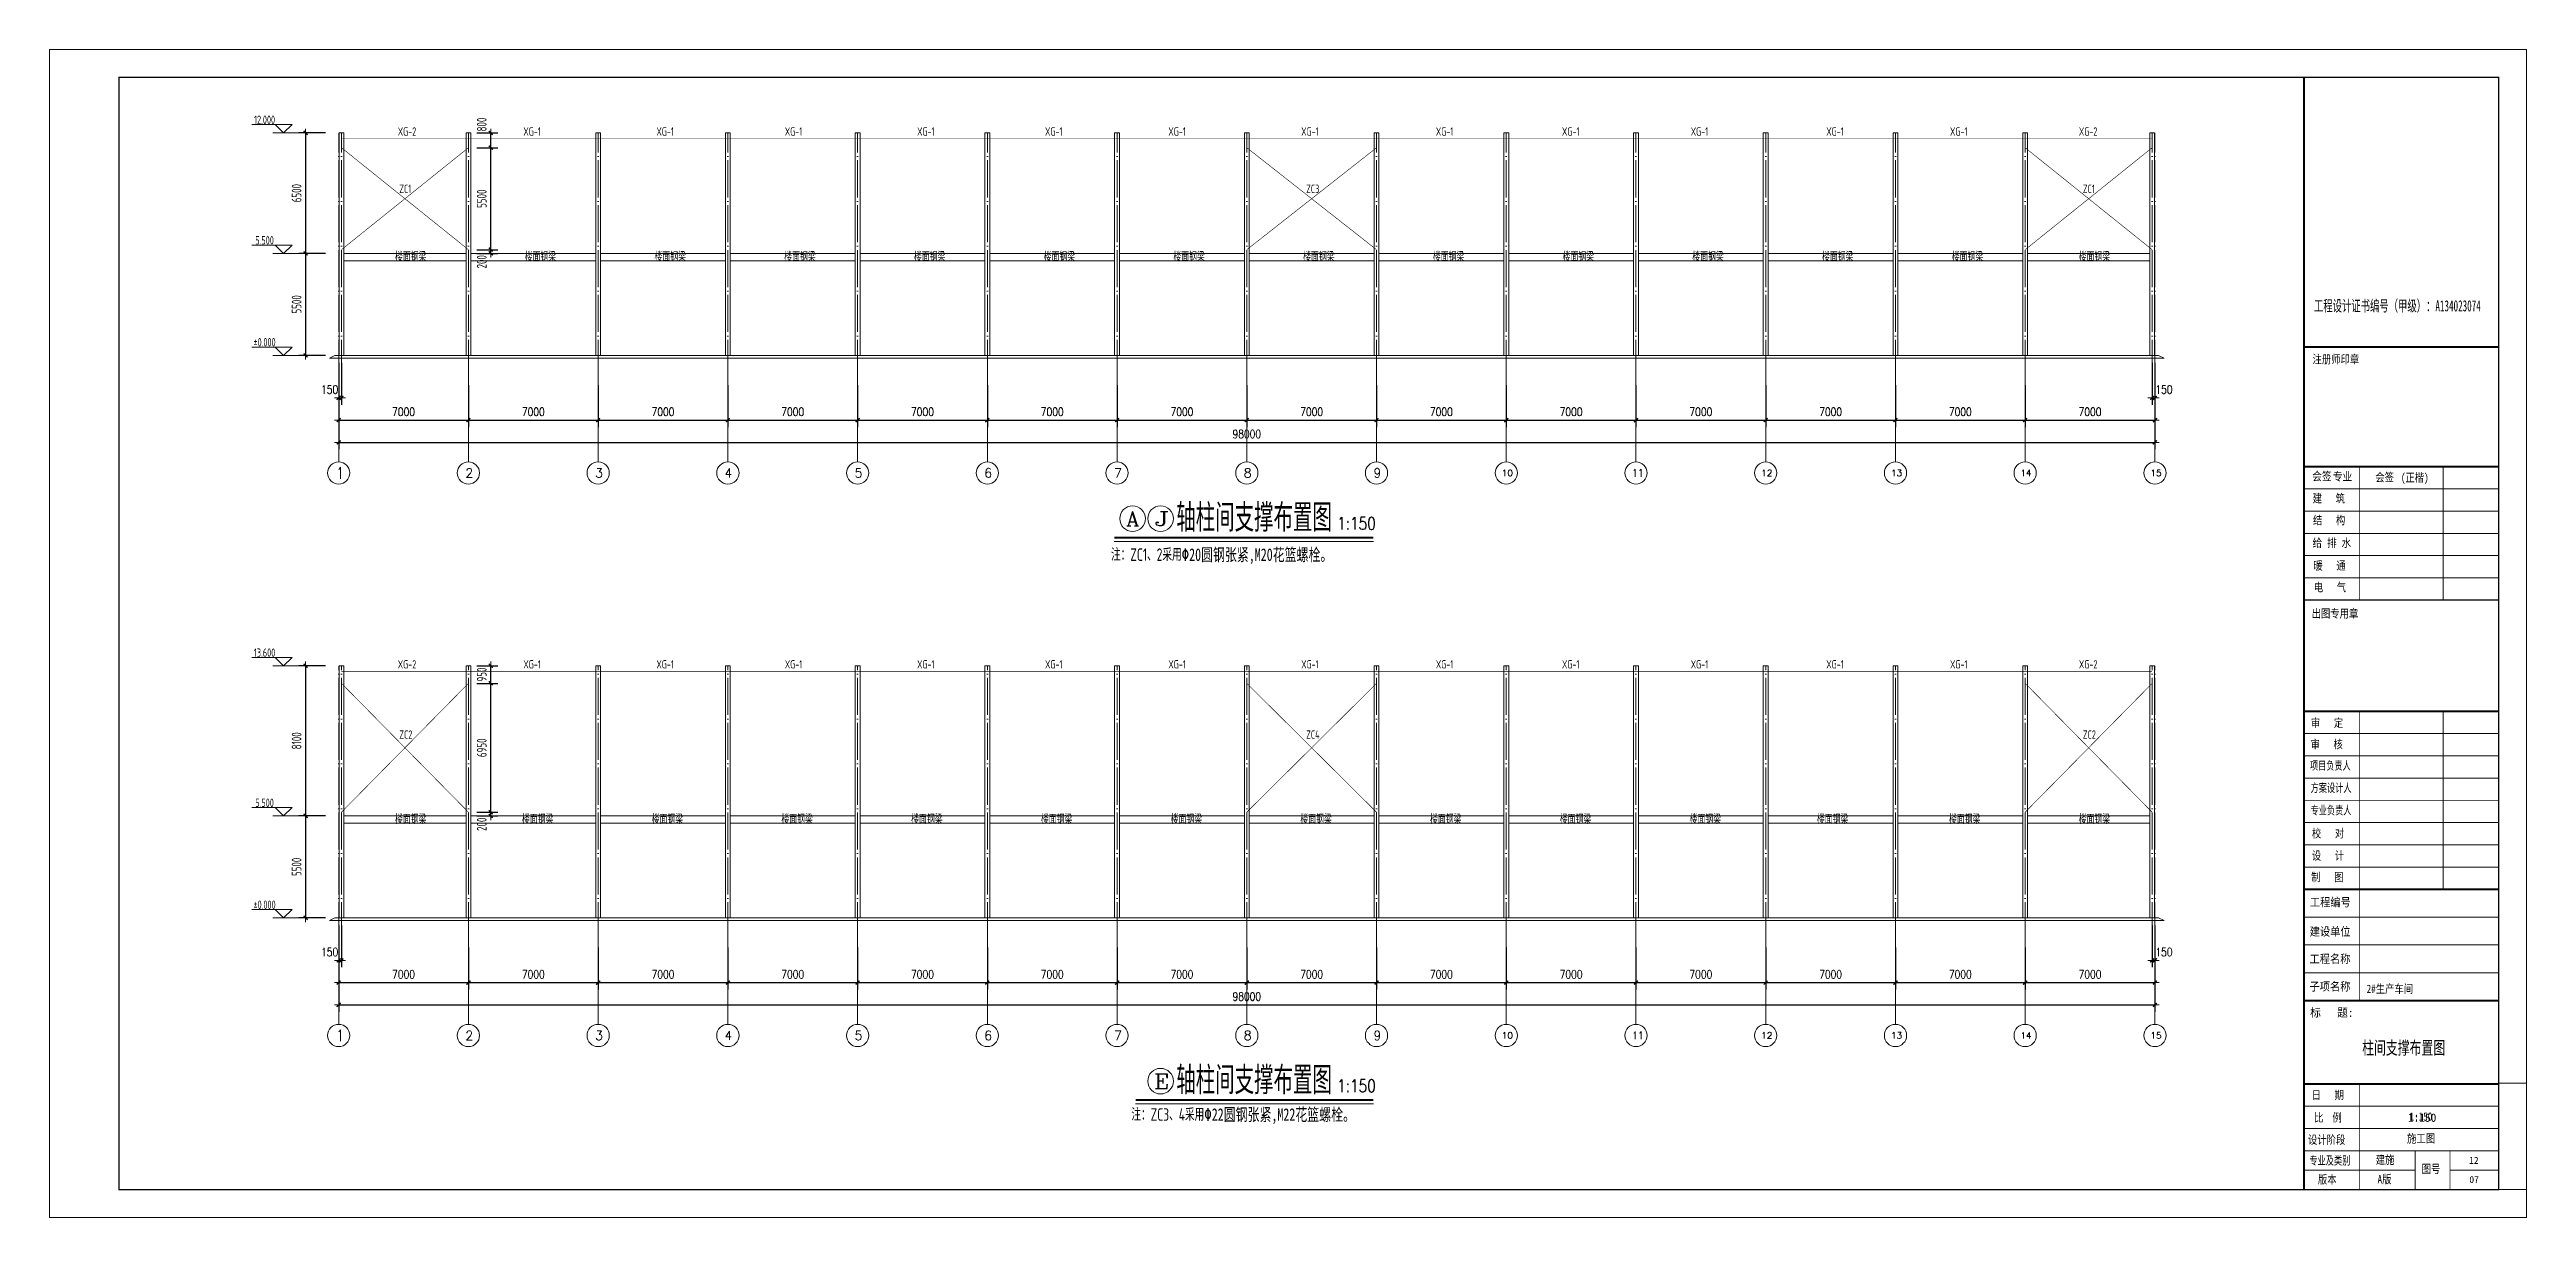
# Model space of a CAD drawing. Header units: millimetres. Extents: x 19781 to 898973, y -947928 to -267362.
# Drawn here: x 293748 to 427398, y -570478 to -507478 of the extents above; entities that cross this region are included whole.
import ezdxf
from ezdxf.enums import TextEntityAlignment as Align

# ---------------------------------------------------------------- set-up
doc = ezdxf.new("R2010")
doc.units = ezdxf.units.MM
doc.header["$LTSCALE"] = 100
doc.linetypes.add('DOTE', pattern=[2.42, 2, -0.2, 0.02, -0.2])
doc.layers.get('0').update_dxf_attribs({"lineweight": 18})
for name, color, linetype, lineweight in [('10', 7, 'Continuous', 18), ('11000', 4, 'Continuous', 18), ('5图框', 7, 'Continuous', 18), ('AXIS', 3, 'Continuous', 18), ('AXIS_TEXT', 7, 'Continuous', 18), ('BORDER', 7, 'Continuous', 18), ('BZ_标准图框', 7, 'Continuous', 18), ('DIM_SYMB', 3, 'Continuous', 18), ('DOTE', 1, 'DOTE', 18), ('PUB_DIM', 3, 'Continuous', 18), ('PUB_TEXT', 7, 'Continuous', 18), ('PUB_TITLE', 4, 'Continuous', 18), ('TC', 151, 'Continuous', 18), ('TK(图框线)', 45, 'Continuous', 18), ('数字', 3, 'Continuous', 20), ('系杆支撑', 2, 'Continuous', 18), ('钢梁', 4, 'Continuous', 5)]:
    doc.layers.add(name, color=color, linetype=linetype, lineweight=lineweight)
doc.layers.add('VHSoft_barcode', color=7, linetype='Continuous', lineweight=18, plot=False)
doc.styles.add('-宋体', font='')
doc.styles.add('_TCH_AXIS', font='complex.shx', dxfattribs={"bigfont": 'gbcbig.shx'})
doc.styles.add('COMPLEX', font='complex.shx', dxfattribs={"bigfont": 'gbcbig.shx'})
doc.styles.add('dim_font', font='simplex.shx', dxfattribs={"width": 0.8, "bigfont": 'gbcbig.shx'})
doc.styles.add('HT', font='', dxfattribs={"width": 0.8})
doc.styles.add('hztxt', font='txt.shx', dxfattribs={"width": 0.7, "bigfont": 'hztxt.shx'})
doc.styles.add('TSSD_REIN', font='tssdeng.shx', dxfattribs={"width": 0.7, "bigfont": 'hztxt.shx'})
doc.styles.get('-宋体').set_extended_font_data('宋体')
doc.styles.get('HT').set_extended_font_data('宋体')
doc.dimstyles.new('DIMN150', dxfattribs={"dimscale": 1.5, "dimtxt": 300, "dimasz": 1, "dimexe": 250, "dimexo": 300, "dimgap": 150, "dimtad": 1, "dimdec": 0, "dimzin": 0, "dimdsep": 46, "dimtxsty": 'dim_font', "dimblk": '_CAXARROW', "dimcen": 0.09, "dimdle": 2, "dimclrt": 7, "dimadec": 0, "dimazin": 0, "dimtfac": 1, "dimtdec": 0, "dimtix": 1, "dimtmove": 2, "dimatfit": 3, "dimfxl": 1, "dimtolj": 1, "dimtzin": 0, "dimarcsym": 0})

msp = doc.modelspace()

# ---------------------------------------------------------------- texts
at = {"style": 'hztxt', "width": 0.8}
for p in [(363225.15, -533374.23), (363225.15, -563717.23)]:
    msp.add_text('1:150', height=675, dxfattribs=at).set_placement(p)
at = {"layer": '5图框', "style": 'hztxt', "width": 0.7}
for p in [(354542.87, -533486.95), (354542.87, -563829.95)]:
    msp.add_text('轴柱间支撑布置图', height=1500, dxfattribs=at).set_placement(p)
at = {"layer": 'BZ_标准图框', "style": 'HT'}
for s, height, width, p in [('工程设计证书编号（甲级）：A134023074', 600, 0.6, (415932.58, -521600.2)), ('注册师印章', 450, 0.8, (415854.79, -524410.9)), ('会签', 450, 0.85, (415838.83, -530721.37)), ('专业', 450, 0.85, (416952.95, -530734.26)), ('会签', 450, 0.8, (419241.88, -530778.98)), ('(正楷)', 450, 0.8, (420623.1, -530792.98)), ('出图专用章', 450, 0.8, (415805.1, -538125.65)), ('项目负责人', 450, 0.7, (415712.18, -546327.1)), ('方案设计人', 450, 0.7, (415752.23, -547531.27)), ('专业负责人', 450, 0.7, (415750.36, -548741.02)), ('工程编号', 450, 0.9, (415710.97, -553700.27)), ('建设单位', 450, 0.9, (415699.95, -555280.88)), ('工程名称', 450, 0.9, (415689.65, -556759.77)), ('子项名称', 450, 0.9, (415689.65, -558246.36)), ('设计阶段', 450, 0.8, (415609.93, -566512.1)), ('专业及类别', 450, 0.7, (415687.33, -567631.46)), ('图号', 450, 0.8, (421744.28, -568085.05))]:
    msp.add_text(s, height=height, dxfattribs=dict(at, width=width)).set_placement(p)
at = {"layer": 'BZ_标准图框', "char_height": 450, "attachment_point": 7, "style": 'HT'}
for s, insert, width in [('建   筑', (415864.87, -531965.67), 2619), ('结   构', (415877.82, -533143.42), 2589), ('{\\W0.85;给 排 水}', (415855.34, -534372.45), 3190.6875), ('暖   通', (415899.31, -535593.71), 2598), ('电   气', (415924.6, -536760.54), 2523), ('审   定', (415766.07, -544077.47), 2583), ('审   核', (415746.39, -545230.62), 2589), ('校   对', (415820.51, -550038.73), 2622), ('制   图', (415777.81, -552394.98), 2589), ('设   计', (415818.32, -551238.75), 2613), ('{\\W0.95;标   题:}', (415726.92, -559703.87), 3423.5625), ('日   期', (415802.29, -564155.75), 2475), ('比  例', (415938.55, -565368.06), 2127), ('版本 ', (416144.63, -568710.12), 1503)]:
    msp.add_mtext(s, dxfattribs=dict(at, insert=insert, width=width))
at = {"layer": 'PUB_DIM', "color": 2, "linetype": 'Continuous', "style": 'TSSD_REIN', "width": 0.7}
for s, p in [('12.000', (305351.54, -511265.71)), ('5.500', (305351.54, -517765.71)), ('%%P0.000', (305351.54, -523265.71)), ('13.600', (305351.54, -540008.71)), ('5.500', (305351.54, -548108.71)), ('%%P0.000', (305351.54, -553608.71))]:
    msp.add_text(s, height=450.135, dxfattribs=at).set_placement(p, align=Align.MIDDLE_CENTER)
at = {"layer": 'PUB_TITLE', "color": 150, "style": 'TSSD_REIN', "width": 0.8}
msp.add_text('柱间支撑布置图', height=800.04, dxfattribs=at).set_placement((420773.01, -561755.78), align=Align.CENTER)
at = {"layer": 'TC', "color": 7, "char_height": 675.0337, "attachment_point": 7, "style": 'TSSD_REIN'}
for s, insert, width in [('注：ZC1、2采用{\\fsimsun|b0|i0|c0|p253;\x8220圆钢张紧,M20花篮螺栓。}', (351022.73, -535235.11), 14550.6335), ('注：ZC3、4采用{\\fsimsun|b0|i0|c0|p253;\x8222圆钢张紧,M22花篮螺栓。}', (352120.73, -565439.11), 14651.8886)]:
    msp.add_mtext(s, dxfattribs=dict(at, insert=insert, width=width))
at = {"layer": 'TK(图框线)', "style": 'HT', "width": 0.8}
for s, p in [('2#生产车间', (418775.31, -558371.19)), ('1:150', (421092.11, -565257.17)), ('施工图', (420954.17, -566446.42)), ('建施', (419265.43, -567593.66)), ('A版', (419364.45, -568643.89))]:
    msp.add_text(s, height=450, dxfattribs=at).set_placement(p)
at = {"layer": 'TK(图框线)', "style": 'HT'}
msp.add_text('1:150', height=450, dxfattribs=at).set_placement((421005.23, -565318.49))
at = {"layer": 'TK(图框线)', "style": '-宋体'}
for s, p in [('12', (424561.03, -567586.5)), ('07', (424573.98, -568623.75))]:
    msp.add_text(s, height=375, dxfattribs=at).set_placement(p, align=Align.CENTER)
at = {"layer": '数字', "ltscale": 100, "style": 'TSSD_REIN', "width": 0.7}
for s, p in [('XG-2', (312537.7, -512122.78)), ('XG-1', (319313.7, -512122.78)), ('XG-1', (326494.7, -512122.78)), ('XG-1', (333422.7, -512122.78)), ('XG-1', (340560.7, -512122.78)), ('XG-1', (347462.7, -512122.78)), ('XG-1', (354117.7, -512122.78)), ('XG-1', (361284.7, -512122.78)), ('XG-1', (368550.7, -512122.78)), ('XG-1', (375356.7, -512122.78)), ('XG-1', (382304.7, -512122.78)), ('XG-1', (389617.7, -512122.78)), ('XG-1', (396293.7, -512122.78)), ('XG-2', (403248.7, -512122.78)), ('ZC1', (312621.7, -515215.78)), ('ZC3', (361552.7, -515215.78)), ('ZC1', (403463.7, -515215.78)), ('楼面钢梁', (312387.7, -518896.78)), ('楼面钢梁', (319387.7, -518896.78)), ('楼面钢梁', (326387.7, -518896.78)), ('楼面钢梁', (333387.7, -518896.78)), ('楼面钢梁', (340387.7, -518896.78)), ('楼面钢梁', (347387.7, -518896.78)), ('楼面钢梁', (354387.7, -518896.78)), ('楼面钢梁', (361387.7, -518896.78)), ('楼面钢梁', (368387.7, -518896.78)), ('楼面钢梁', (375387.7, -518896.78)), ('楼面钢梁', (382387.7, -518896.78)), ('楼面钢梁', (389387.7, -518896.78)), ('楼面钢梁', (396387.7, -518896.78)), ('楼面钢梁', (403237.7, -518896.78)), ('XG-2', (312537.7, -540865.78)), ('XG-1', (319313.7, -540865.78)), ('XG-1', (326494.7, -540865.78)), ('XG-1', (333422.7, -540865.78)), ('XG-1', (340560.7, -540865.78)), ('XG-1', (347462.7, -540865.78)), ('XG-1', (354117.7, -540865.78)), ('XG-1', (361284.7, -540865.78)), ('XG-1', (368550.7, -540865.78)), ('XG-1', (375356.7, -540865.78)), ('XG-1', (382304.7, -540865.78)), ('XG-1', (389617.7, -540865.78)), ('XG-1', (396293.7, -540865.78)), ('XG-2', (403248.7, -540865.78)), ('ZC2', (312621.7, -544654.78)), ('ZC4', (361552.7, -544654.78)), ('ZC2', (403463.7, -544654.78)), ('楼面钢梁', (312387.7, -549239.78)), ('楼面钢梁', (319237.7, -549239.78)), ('楼面钢梁', (326237.7, -549239.78)), ('楼面钢梁', (333237.7, -549239.78)), ('楼面钢梁', (340237.7, -549239.78)), ('楼面钢梁', (347237.7, -549239.78)), ('楼面钢梁', (354237.7, -549239.78)), ('楼面钢梁', (361237.7, -549239.78)), ('楼面钢梁', (368237.7, -549239.78)), ('楼面钢梁', (375237.7, -549239.78)), ('楼面钢梁', (382237.7, -549239.78)), ('楼面钢梁', (389107.7, -549239.78)), ('楼面钢梁', (396237.7, -549239.78)), ('楼面钢梁', (403237.7, -549239.78))]:
    msp.add_text(s, height=450, dxfattribs=at).set_placement(p)

# ---------------------------------------------------------------- blocks, each defined once
blk = doc.blocks.new('_AXISO')
blk.add_circle((0, 0), 0.5)
at = {"layer": 'AXIS_TEXT', "style": 'COMPLEX', "width": 1.04167}
blk.add_attdef('A', (-0.25, -0.28), '', height=0.56, dxfattribs=at)
blk = doc.blocks.new('_DIMX')
blk.add_line((-150, 0), (150, 0))
blk.add_lwpolyline([(-70, -70, 50, 50, 0), (70, 70, 50, 50, 0)], format="xyseb")
blk = doc.blocks.new('*X729')
at = {"layer": 'AXIS', "color": 0, "lineweight": -2, "transparency": 16777216}
for p, q in [((309350, -525581), (309350, -527843)), ((316350, -525581), (316350, -527843)), ((309352, -527468), (316349, -527468))]:
    blk.add_line(p, q, dxfattribs=at)
at = {"layer": 'AXIS', "color": 0, "lineweight": -2, "transparency": 16777216, "xscale": 1.5, "yscale": 1.5, "zscale": 1.5, "rotation": 180}
blk.add_blockref('_DIMX', (309350, -527468), dxfattribs=at)
at = {"layer": 'AXIS', "color": 0, "lineweight": -2, "transparency": 16777216, "xscale": 1.5, "yscale": 1.5, "zscale": 1.5}
blk.add_blockref('_DIMX', (316350, -527468), dxfattribs=at)
at = {"layer": 'AXIS', "color": 7, "transparency": 16777216, "insert": (312850, -527018), "char_height": 450, "width": 3805.71, "attachment_point": 5, "style": 'dim_font'}
blk.add_mtext('7000', dxfattribs=at)
blk = doc.blocks.new('_CAXARROW')
blk.add_hatch(color=0).paths.add_polyline_path([(0, 0), (-1, 0.125), (-1, -0.125)], flags=0)
blk = doc.blocks.new('*X730')
at = {"layer": 'AXIS', "color": 0, "lineweight": -2, "transparency": 16777216}
for p, q in [((316350, -525581), (316350, -527843)), ((323350, -525581), (323350, -527843)), ((316352, -527468), (323349, -527468))]:
    blk.add_line(p, q, dxfattribs=at)
at = {"layer": 'AXIS', "color": 0, "lineweight": -2, "transparency": 16777216, "xscale": 1.5, "yscale": 1.5, "zscale": 1.5, "rotation": 180}
blk.add_blockref('_DIMX', (316350, -527468), dxfattribs=at)
at = {"layer": 'AXIS', "color": 0, "lineweight": -2, "transparency": 16777216, "xscale": 1.5, "yscale": 1.5, "zscale": 1.5}
blk.add_blockref('_DIMX', (323350, -527468), dxfattribs=at)
at = {"layer": 'AXIS', "color": 7, "transparency": 16777216, "insert": (319850, -527018), "char_height": 450, "width": 3805.71, "attachment_point": 5, "style": 'dim_font'}
blk.add_mtext('7000', dxfattribs=at)
blk = doc.blocks.new('*X731')
at = {"layer": 'AXIS', "color": 0, "lineweight": -2, "transparency": 16777216}
for p, q in [((323350, -525581), (323350, -527843)), ((330350, -525581), (330350, -527843)), ((323352, -527468), (330349, -527468))]:
    blk.add_line(p, q, dxfattribs=at)
at = {"layer": 'AXIS', "color": 0, "lineweight": -2, "transparency": 16777216, "xscale": 1.5, "yscale": 1.5, "zscale": 1.5, "rotation": 180}
blk.add_blockref('_DIMX', (323350, -527468), dxfattribs=at)
at = {"layer": 'AXIS', "color": 0, "lineweight": -2, "transparency": 16777216, "xscale": 1.5, "yscale": 1.5, "zscale": 1.5}
blk.add_blockref('_DIMX', (330350, -527468), dxfattribs=at)
at = {"layer": 'AXIS', "color": 7, "transparency": 16777216, "insert": (326850, -527018), "char_height": 450, "width": 3805.71, "attachment_point": 5, "style": 'dim_font'}
blk.add_mtext('7000', dxfattribs=at)
blk = doc.blocks.new('*X732')
at = {"layer": 'AXIS', "color": 0, "lineweight": -2, "transparency": 16777216}
for p, q in [((330350, -525581), (330350, -527843)), ((337350, -525581), (337350, -527843)), ((330352, -527468), (337349, -527468))]:
    blk.add_line(p, q, dxfattribs=at)
at = {"layer": 'AXIS', "color": 0, "lineweight": -2, "transparency": 16777216, "xscale": 1.5, "yscale": 1.5, "zscale": 1.5, "rotation": 180}
blk.add_blockref('_DIMX', (330350, -527468), dxfattribs=at)
at = {"layer": 'AXIS', "color": 0, "lineweight": -2, "transparency": 16777216, "xscale": 1.5, "yscale": 1.5, "zscale": 1.5}
blk.add_blockref('_DIMX', (337350, -527468), dxfattribs=at)
at = {"layer": 'AXIS', "color": 7, "transparency": 16777216, "insert": (333850, -527018), "char_height": 450, "width": 3805.71, "attachment_point": 5, "style": 'dim_font'}
blk.add_mtext('7000', dxfattribs=at)
blk = doc.blocks.new('*X733')
at = {"layer": 'AXIS', "color": 0, "lineweight": -2, "transparency": 16777216}
for p, q in [((337350, -525581), (337350, -527843)), ((344350, -525581), (344350, -527843)), ((337352, -527468), (344349, -527468))]:
    blk.add_line(p, q, dxfattribs=at)
at = {"layer": 'AXIS', "color": 0, "lineweight": -2, "transparency": 16777216, "xscale": 1.5, "yscale": 1.5, "zscale": 1.5, "rotation": 180}
blk.add_blockref('_DIMX', (337350, -527468), dxfattribs=at)
at = {"layer": 'AXIS', "color": 0, "lineweight": -2, "transparency": 16777216, "xscale": 1.5, "yscale": 1.5, "zscale": 1.5}
blk.add_blockref('_DIMX', (344350, -527468), dxfattribs=at)
at = {"layer": 'AXIS', "color": 7, "transparency": 16777216, "insert": (340850, -527018), "char_height": 450, "width": 3805.71, "attachment_point": 5, "style": 'dim_font'}
blk.add_mtext('7000', dxfattribs=at)
blk = doc.blocks.new('*X734')
at = {"layer": 'AXIS', "color": 0, "lineweight": -2, "transparency": 16777216}
for p, q in [((344350, -525581), (344350, -527843)), ((351350, -525581), (351350, -527843)), ((344352, -527468), (351349, -527468))]:
    blk.add_line(p, q, dxfattribs=at)
at = {"layer": 'AXIS', "color": 0, "lineweight": -2, "transparency": 16777216, "xscale": 1.5, "yscale": 1.5, "zscale": 1.5, "rotation": 180}
blk.add_blockref('_DIMX', (344350, -527468), dxfattribs=at)
at = {"layer": 'AXIS', "color": 0, "lineweight": -2, "transparency": 16777216, "xscale": 1.5, "yscale": 1.5, "zscale": 1.5}
blk.add_blockref('_DIMX', (351350, -527468), dxfattribs=at)
at = {"layer": 'AXIS', "color": 7, "transparency": 16777216, "insert": (347850, -527018), "char_height": 450, "width": 3805.71, "attachment_point": 5, "style": 'dim_font'}
blk.add_mtext('7000', dxfattribs=at)
blk = doc.blocks.new('*X735')
at = {"layer": 'AXIS', "color": 0, "lineweight": -2, "transparency": 16777216}
for p, q in [((351350, -525581), (351350, -527843)), ((358350, -525581), (358350, -527843)), ((351352, -527468), (358349, -527468))]:
    blk.add_line(p, q, dxfattribs=at)
at = {"layer": 'AXIS', "color": 0, "lineweight": -2, "transparency": 16777216, "xscale": 1.5, "yscale": 1.5, "zscale": 1.5, "rotation": 180}
blk.add_blockref('_DIMX', (351350, -527468), dxfattribs=at)
at = {"layer": 'AXIS', "color": 0, "lineweight": -2, "transparency": 16777216, "xscale": 1.5, "yscale": 1.5, "zscale": 1.5}
blk.add_blockref('_DIMX', (358350, -527468), dxfattribs=at)
at = {"layer": 'AXIS', "color": 7, "transparency": 16777216, "insert": (354850, -527018), "char_height": 450, "width": 3805.71, "attachment_point": 5, "style": 'dim_font'}
blk.add_mtext('7000', dxfattribs=at)
blk = doc.blocks.new('*X736')
at = {"layer": 'AXIS', "color": 0, "lineweight": -2, "transparency": 16777216}
for p, q in [((358350, -525581), (358350, -527843)), ((365350, -525581), (365350, -527843)), ((358352, -527468), (365349, -527468))]:
    blk.add_line(p, q, dxfattribs=at)
at = {"layer": 'AXIS', "color": 0, "lineweight": -2, "transparency": 16777216, "xscale": 1.5, "yscale": 1.5, "zscale": 1.5, "rotation": 180}
blk.add_blockref('_DIMX', (358350, -527468), dxfattribs=at)
at = {"layer": 'AXIS', "color": 0, "lineweight": -2, "transparency": 16777216, "xscale": 1.5, "yscale": 1.5, "zscale": 1.5}
blk.add_blockref('_DIMX', (365350, -527468), dxfattribs=at)
at = {"layer": 'AXIS', "color": 7, "transparency": 16777216, "insert": (361850, -527018), "char_height": 450, "width": 3805.71, "attachment_point": 5, "style": 'dim_font'}
blk.add_mtext('7000', dxfattribs=at)
blk = doc.blocks.new('*X737')
at = {"layer": 'AXIS', "color": 0, "lineweight": -2, "transparency": 16777216}
for p, q in [((365350, -525581), (365350, -527843)), ((372350, -525581), (372350, -527843)), ((365352, -527468), (372349, -527468))]:
    blk.add_line(p, q, dxfattribs=at)
at = {"layer": 'AXIS', "color": 0, "lineweight": -2, "transparency": 16777216, "xscale": 1.5, "yscale": 1.5, "zscale": 1.5, "rotation": 180}
blk.add_blockref('_DIMX', (365350, -527468), dxfattribs=at)
at = {"layer": 'AXIS', "color": 0, "lineweight": -2, "transparency": 16777216, "xscale": 1.5, "yscale": 1.5, "zscale": 1.5}
blk.add_blockref('_DIMX', (372350, -527468), dxfattribs=at)
at = {"layer": 'AXIS', "color": 7, "transparency": 16777216, "insert": (368850, -527018), "char_height": 450, "width": 3805.71, "attachment_point": 5, "style": 'dim_font'}
blk.add_mtext('7000', dxfattribs=at)
blk = doc.blocks.new('*X738')
at = {"layer": 'AXIS', "color": 0, "lineweight": -2, "transparency": 16777216}
for p, q in [((372350, -525581), (372350, -527843)), ((379350, -525581), (379350, -527843)), ((372352, -527468), (379349, -527468))]:
    blk.add_line(p, q, dxfattribs=at)
at = {"layer": 'AXIS', "color": 0, "lineweight": -2, "transparency": 16777216, "xscale": 1.5, "yscale": 1.5, "zscale": 1.5, "rotation": 180}
blk.add_blockref('_DIMX', (372350, -527468), dxfattribs=at)
at = {"layer": 'AXIS', "color": 0, "lineweight": -2, "transparency": 16777216, "xscale": 1.5, "yscale": 1.5, "zscale": 1.5}
blk.add_blockref('_DIMX', (379350, -527468), dxfattribs=at)
at = {"layer": 'AXIS', "color": 7, "transparency": 16777216, "insert": (375850, -527018), "char_height": 450, "width": 3805.71, "attachment_point": 5, "style": 'dim_font'}
blk.add_mtext('7000', dxfattribs=at)
blk = doc.blocks.new('*X739')
at = {"layer": 'AXIS', "color": 0, "lineweight": -2, "transparency": 16777216}
for p, q in [((379350, -525581), (379350, -527843)), ((386350, -525581), (386350, -527843)), ((379352, -527468), (386349, -527468))]:
    blk.add_line(p, q, dxfattribs=at)
at = {"layer": 'AXIS', "color": 0, "lineweight": -2, "transparency": 16777216, "xscale": 1.5, "yscale": 1.5, "zscale": 1.5, "rotation": 180}
blk.add_blockref('_DIMX', (379350, -527468), dxfattribs=at)
at = {"layer": 'AXIS', "color": 0, "lineweight": -2, "transparency": 16777216, "xscale": 1.5, "yscale": 1.5, "zscale": 1.5}
blk.add_blockref('_DIMX', (386350, -527468), dxfattribs=at)
at = {"layer": 'AXIS', "color": 7, "transparency": 16777216, "insert": (382850, -527018), "char_height": 450, "width": 3805.71, "attachment_point": 5, "style": 'dim_font'}
blk.add_mtext('7000', dxfattribs=at)
blk = doc.blocks.new('*X740')
at = {"layer": 'AXIS', "color": 0, "lineweight": -2, "transparency": 16777216}
for p, q in [((386350, -525581), (386350, -527843)), ((393350, -525581), (393350, -527843)), ((386352, -527468), (393349, -527468))]:
    blk.add_line(p, q, dxfattribs=at)
at = {"layer": 'AXIS', "color": 0, "lineweight": -2, "transparency": 16777216, "xscale": 1.5, "yscale": 1.5, "zscale": 1.5, "rotation": 180}
blk.add_blockref('_DIMX', (386350, -527468), dxfattribs=at)
at = {"layer": 'AXIS', "color": 0, "lineweight": -2, "transparency": 16777216, "xscale": 1.5, "yscale": 1.5, "zscale": 1.5}
blk.add_blockref('_DIMX', (393350, -527468), dxfattribs=at)
at = {"layer": 'AXIS', "color": 7, "transparency": 16777216, "insert": (389850, -527018), "char_height": 450, "width": 3805.71, "attachment_point": 5, "style": 'dim_font'}
blk.add_mtext('7000', dxfattribs=at)
blk = doc.blocks.new('*X741')
at = {"layer": 'AXIS', "color": 0, "lineweight": -2, "transparency": 16777216}
for p, q in [((393350, -525581), (393350, -527843)), ((400350, -525581), (400350, -527843)), ((393352, -527468), (400349, -527468))]:
    blk.add_line(p, q, dxfattribs=at)
at = {"layer": 'AXIS', "color": 0, "lineweight": -2, "transparency": 16777216, "xscale": 1.5, "yscale": 1.5, "zscale": 1.5, "rotation": 180}
blk.add_blockref('_DIMX', (393350, -527468), dxfattribs=at)
at = {"layer": 'AXIS', "color": 0, "lineweight": -2, "transparency": 16777216, "xscale": 1.5, "yscale": 1.5, "zscale": 1.5}
blk.add_blockref('_DIMX', (400350, -527468), dxfattribs=at)
at = {"layer": 'AXIS', "color": 7, "transparency": 16777216, "insert": (396850, -527018), "char_height": 450, "width": 3805.71, "attachment_point": 5, "style": 'dim_font'}
blk.add_mtext('7000', dxfattribs=at)
blk = doc.blocks.new('*X742')
at = {"layer": 'AXIS', "color": 0, "lineweight": -2, "transparency": 16777216}
for p, q in [((400350, -525581), (400350, -527843)), ((407350, -525581), (407350, -527843)), ((400352, -527468), (407349, -527468))]:
    blk.add_line(p, q, dxfattribs=at)
at = {"layer": 'AXIS', "color": 0, "lineweight": -2, "transparency": 16777216, "xscale": 1.5, "yscale": 1.5, "zscale": 1.5, "rotation": 180}
blk.add_blockref('_DIMX', (400350, -527468), dxfattribs=at)
at = {"layer": 'AXIS', "color": 0, "lineweight": -2, "transparency": 16777216, "xscale": 1.5, "yscale": 1.5, "zscale": 1.5}
blk.add_blockref('_DIMX', (407350, -527468), dxfattribs=at)
at = {"layer": 'AXIS', "color": 7, "transparency": 16777216, "insert": (403850, -527018), "char_height": 450, "width": 3805.71, "attachment_point": 5, "style": 'dim_font'}
blk.add_mtext('7000', dxfattribs=at)
blk = doc.blocks.new('*X743')
at = {"layer": 'AXIS', "color": 0, "lineweight": -2, "transparency": 16777216}
for p, q in [((309350, -525881), (309350, -529043)), ((407350, -525881), (407350, -529043)), ((309352, -528668), (407349, -528668))]:
    blk.add_line(p, q, dxfattribs=at)
at = {"layer": 'AXIS', "color": 0, "lineweight": -2, "transparency": 16777216, "xscale": 1.5, "yscale": 1.5, "zscale": 1.5, "rotation": 180}
blk.add_blockref('_DIMX', (309350, -528668), dxfattribs=at)
at = {"layer": 'AXIS', "color": 0, "lineweight": -2, "transparency": 16777216, "xscale": 1.5, "yscale": 1.5, "zscale": 1.5}
blk.add_blockref('_DIMX', (407350, -528668), dxfattribs=at)
at = {"layer": 'AXIS', "color": 7, "transparency": 16777216, "insert": (358350, -528218), "char_height": 450, "width": 4834.29, "attachment_point": 5, "style": 'dim_font'}
blk.add_mtext('98000', dxfattribs=at)
blk = doc.blocks.new('*X744')
at = {"layer": 'AXIS', "color": 0, "lineweight": -2, "transparency": 16777216}
for p, q in [((309350, -524381), (309350, -526643)), ((309500, -524381), (309500, -526643)), ((309349, -526268), (309347, -526268)), ((309350, -526268), (309500, -526268)), ((309502, -526268), (309503, -526268))]:
    blk.add_line(p, q, dxfattribs=at)
at = {"layer": 'AXIS', "color": 0, "lineweight": -2, "transparency": 16777216, "xscale": 1.5, "yscale": 1.5, "zscale": 1.5}
blk.add_blockref('_DIMX', (309350, -526268), dxfattribs=at)
at = {"layer": 'AXIS', "color": 0, "lineweight": -2, "transparency": 16777216, "xscale": 1.5, "yscale": 1.5, "zscale": 1.5, "rotation": 180}
blk.add_blockref('_DIMX', (309500, -526268), dxfattribs=at)
at = {"layer": 'AXIS', "color": 7, "transparency": 16777216, "insert": (308862, -525818), "char_height": 450, "width": 2622.86, "attachment_point": 5, "style": 'dim_font'}
blk.add_mtext('150', dxfattribs=at)
blk = doc.blocks.new('*X745')
at = {"layer": 'AXIS', "color": 0, "lineweight": -2, "transparency": 16777216}
for p, q in [((407200, -524381), (407200, -526643)), ((407350, -524381), (407350, -526643)), ((407199, -526268), (407197, -526268)), ((407200, -526268), (407350, -526268)), ((407352, -526268), (407353, -526268))]:
    blk.add_line(p, q, dxfattribs=at)
at = {"layer": 'AXIS', "color": 0, "lineweight": -2, "transparency": 16777216, "xscale": 1.5, "yscale": 1.5, "zscale": 1.5}
blk.add_blockref('_DIMX', (407200, -526268), dxfattribs=at)
at = {"layer": 'AXIS', "color": 0, "lineweight": -2, "transparency": 16777216, "xscale": 1.5, "yscale": 1.5, "zscale": 1.5, "rotation": 180}
blk.add_blockref('_DIMX', (407350, -526268), dxfattribs=at)
at = {"layer": 'AXIS', "color": 7, "transparency": 16777216, "insert": (407839, -525818), "char_height": 450, "width": 2622.86, "attachment_point": 5, "style": 'dim_font'}
blk.add_mtext('150', dxfattribs=at)
blk = doc.blocks.new('*X882')
at = {"layer": 'AXIS', "color": 0, "lineweight": -2, "transparency": 16777216}
for p, q in [((308638, -511974), (307191, -511974)), ((307566, -511975), (307566, -518472)), ((308638, -518474), (307191, -518474))]:
    blk.add_line(p, q, dxfattribs=at)
at = {"layer": 'AXIS', "color": 0, "lineweight": -2, "transparency": 16777216, "xscale": 1.5, "yscale": 1.5, "zscale": 1.5}
for p, rotation in [((307566, -511974), 90), ((307566, -518474), 270)]:
    blk.add_blockref('_DIMX', p, dxfattribs=dict(at, rotation=rotation))
at = {"layer": 'AXIS', "color": 7, "transparency": 16777216, "insert": (307079, -515224), "char_height": 525, "width": 3832.5, "attachment_point": 5, "rotation": 90, "style": 'TSSD_REIN'}
blk.add_mtext('6500', dxfattribs=at)
blk = doc.blocks.new('*X883')
at = {"layer": 'AXIS', "color": 0, "lineweight": -2, "transparency": 16777216}
for p, q in [((308638, -518474), (307191, -518474)), ((307566, -518475), (307566, -523972)), ((308638, -523974), (307191, -523974))]:
    blk.add_line(p, q, dxfattribs=at)
at = {"layer": 'AXIS', "color": 0, "lineweight": -2, "transparency": 16777216, "xscale": 1.5, "yscale": 1.5, "zscale": 1.5}
for p, rotation in [((307566, -518474), 90), ((307566, -523974), 270)]:
    blk.add_blockref('_DIMX', p, dxfattribs=dict(at, rotation=rotation))
at = {"layer": 'AXIS', "color": 7, "transparency": 16777216, "insert": (307079, -521224), "char_height": 525, "width": 3885, "attachment_point": 5, "rotation": 90, "style": 'TSSD_REIN'}
blk.add_mtext('5500', dxfattribs=at)
blk = doc.blocks.new('*X884')
at = {"layer": 'AXIS', "color": 0, "lineweight": -2, "transparency": 16777216}
for p, q in [((316800, -511974), (317930, -511974)), ((316800, -512774), (317930, -512774)), ((317555, -512772), (317555, -511976))]:
    blk.add_line(p, q, dxfattribs=at)
at = {"layer": 'AXIS', "color": 0, "lineweight": -2, "transparency": 16777216, "xscale": 1.5, "yscale": 1.5, "zscale": 1.5}
for p, rotation in [((317555, -511974), 90), ((317555, -512774), 270)]:
    blk.add_blockref('_DIMX', p, dxfattribs=dict(at, rotation=rotation))
at = {"layer": 'AXIS', "color": 7, "transparency": 16777216, "insert": (317068, -511522), "char_height": 525, "width": 2835, "attachment_point": 5, "rotation": 90, "style": 'TSSD_REIN'}
blk.add_mtext('800', dxfattribs=at)
blk = doc.blocks.new('*X885')
at = {"layer": 'AXIS', "color": 0, "lineweight": -2, "transparency": 16777216}
for p, q in [((316800, -512774), (317930, -512774)), ((317555, -518272), (317555, -512776)), ((316800, -518274), (317930, -518274))]:
    blk.add_line(p, q, dxfattribs=at)
at = {"layer": 'AXIS', "color": 0, "lineweight": -2, "transparency": 16777216, "xscale": 1.5, "yscale": 1.5, "zscale": 1.5}
for p, rotation in [((317555, -512774), 90), ((317555, -518274), 270)]:
    blk.add_blockref('_DIMX', p, dxfattribs=dict(at, rotation=rotation))
at = {"layer": 'AXIS', "color": 7, "transparency": 16777216, "insert": (317068, -515524), "char_height": 525, "width": 3885, "attachment_point": 5, "rotation": 90, "style": 'TSSD_REIN'}
blk.add_mtext('5500', dxfattribs=at)
blk = doc.blocks.new('*X886')
at = {"layer": 'AXIS', "color": 0, "lineweight": -2, "transparency": 16777216}
for p, q in [((316800, -518274), (317930, -518274)), ((316800, -518474), (317930, -518474)), ((317555, -518272), (317555, -518271)), ((317555, -518474), (317555, -518274)), ((317555, -518476), (317555, -518477))]:
    blk.add_line(p, q, dxfattribs=at)
at = {"layer": 'AXIS', "color": 0, "lineweight": -2, "transparency": 16777216, "xscale": 1.5, "yscale": 1.5, "zscale": 1.5}
for p, rotation in [((317555, -518274), 270), ((317555, -518474), 90)]:
    blk.add_blockref('_DIMX', p, dxfattribs=dict(at, rotation=rotation))
at = {"layer": 'AXIS', "color": 7, "transparency": 16777216, "insert": (317068, -518926), "char_height": 525, "width": 2835, "attachment_point": 5, "rotation": 90, "style": 'TSSD_REIN'}
blk.add_mtext('200', dxfattribs=at)
blk = doc.blocks.new('*X887')
at = {"layer": 'AXIS', "color": 0, "lineweight": -2, "transparency": 16777216}
for p, q in [((309350, -555924), (309350, -558186)), ((316350, -555924), (316350, -558186)), ((309352, -557811), (316349, -557811))]:
    blk.add_line(p, q, dxfattribs=at)
at = {"layer": 'AXIS', "color": 0, "lineweight": -2, "transparency": 16777216, "xscale": 1.5, "yscale": 1.5, "zscale": 1.5, "rotation": 180}
blk.add_blockref('_DIMX', (309350, -557811), dxfattribs=at)
at = {"layer": 'AXIS', "color": 0, "lineweight": -2, "transparency": 16777216, "xscale": 1.5, "yscale": 1.5, "zscale": 1.5}
blk.add_blockref('_DIMX', (316350, -557811), dxfattribs=at)
at = {"layer": 'AXIS', "color": 7, "transparency": 16777216, "insert": (312850, -557361), "char_height": 450, "width": 3805.71, "attachment_point": 5, "style": 'dim_font'}
blk.add_mtext('7000', dxfattribs=at)
blk = doc.blocks.new('*X888')
at = {"layer": 'AXIS', "color": 0, "lineweight": -2, "transparency": 16777216}
for p, q in [((316350, -555924), (316350, -558186)), ((323350, -555924), (323350, -558186)), ((316352, -557811), (323349, -557811))]:
    blk.add_line(p, q, dxfattribs=at)
at = {"layer": 'AXIS', "color": 0, "lineweight": -2, "transparency": 16777216, "xscale": 1.5, "yscale": 1.5, "zscale": 1.5, "rotation": 180}
blk.add_blockref('_DIMX', (316350, -557811), dxfattribs=at)
at = {"layer": 'AXIS', "color": 0, "lineweight": -2, "transparency": 16777216, "xscale": 1.5, "yscale": 1.5, "zscale": 1.5}
blk.add_blockref('_DIMX', (323350, -557811), dxfattribs=at)
at = {"layer": 'AXIS', "color": 7, "transparency": 16777216, "insert": (319850, -557361), "char_height": 450, "width": 3805.71, "attachment_point": 5, "style": 'dim_font'}
blk.add_mtext('7000', dxfattribs=at)
blk = doc.blocks.new('*X889')
at = {"layer": 'AXIS', "color": 0, "lineweight": -2, "transparency": 16777216}
for p, q in [((323350, -555924), (323350, -558186)), ((330350, -555924), (330350, -558186)), ((323352, -557811), (330349, -557811))]:
    blk.add_line(p, q, dxfattribs=at)
at = {"layer": 'AXIS', "color": 0, "lineweight": -2, "transparency": 16777216, "xscale": 1.5, "yscale": 1.5, "zscale": 1.5, "rotation": 180}
blk.add_blockref('_DIMX', (323350, -557811), dxfattribs=at)
at = {"layer": 'AXIS', "color": 0, "lineweight": -2, "transparency": 16777216, "xscale": 1.5, "yscale": 1.5, "zscale": 1.5}
blk.add_blockref('_DIMX', (330350, -557811), dxfattribs=at)
at = {"layer": 'AXIS', "color": 7, "transparency": 16777216, "insert": (326850, -557361), "char_height": 450, "width": 3805.71, "attachment_point": 5, "style": 'dim_font'}
blk.add_mtext('7000', dxfattribs=at)
blk = doc.blocks.new('*X890')
at = {"layer": 'AXIS', "color": 0, "lineweight": -2, "transparency": 16777216}
for p, q in [((330350, -555924), (330350, -558186)), ((337350, -555924), (337350, -558186)), ((330352, -557811), (337349, -557811))]:
    blk.add_line(p, q, dxfattribs=at)
at = {"layer": 'AXIS', "color": 0, "lineweight": -2, "transparency": 16777216, "xscale": 1.5, "yscale": 1.5, "zscale": 1.5, "rotation": 180}
blk.add_blockref('_DIMX', (330350, -557811), dxfattribs=at)
at = {"layer": 'AXIS', "color": 0, "lineweight": -2, "transparency": 16777216, "xscale": 1.5, "yscale": 1.5, "zscale": 1.5}
blk.add_blockref('_DIMX', (337350, -557811), dxfattribs=at)
at = {"layer": 'AXIS', "color": 7, "transparency": 16777216, "insert": (333850, -557361), "char_height": 450, "width": 3805.71, "attachment_point": 5, "style": 'dim_font'}
blk.add_mtext('7000', dxfattribs=at)
blk = doc.blocks.new('*X891')
at = {"layer": 'AXIS', "color": 0, "lineweight": -2, "transparency": 16777216}
for p, q in [((337350, -555924), (337350, -558186)), ((344350, -555924), (344350, -558186)), ((337352, -557811), (344349, -557811))]:
    blk.add_line(p, q, dxfattribs=at)
at = {"layer": 'AXIS', "color": 0, "lineweight": -2, "transparency": 16777216, "xscale": 1.5, "yscale": 1.5, "zscale": 1.5, "rotation": 180}
blk.add_blockref('_DIMX', (337350, -557811), dxfattribs=at)
at = {"layer": 'AXIS', "color": 0, "lineweight": -2, "transparency": 16777216, "xscale": 1.5, "yscale": 1.5, "zscale": 1.5}
blk.add_blockref('_DIMX', (344350, -557811), dxfattribs=at)
at = {"layer": 'AXIS', "color": 7, "transparency": 16777216, "insert": (340850, -557361), "char_height": 450, "width": 3805.71, "attachment_point": 5, "style": 'dim_font'}
blk.add_mtext('7000', dxfattribs=at)
blk = doc.blocks.new('*X892')
at = {"layer": 'AXIS', "color": 0, "lineweight": -2, "transparency": 16777216}
for p, q in [((344350, -555924), (344350, -558186)), ((351350, -555924), (351350, -558186)), ((344352, -557811), (351349, -557811))]:
    blk.add_line(p, q, dxfattribs=at)
at = {"layer": 'AXIS', "color": 0, "lineweight": -2, "transparency": 16777216, "xscale": 1.5, "yscale": 1.5, "zscale": 1.5, "rotation": 180}
blk.add_blockref('_DIMX', (344350, -557811), dxfattribs=at)
at = {"layer": 'AXIS', "color": 0, "lineweight": -2, "transparency": 16777216, "xscale": 1.5, "yscale": 1.5, "zscale": 1.5}
blk.add_blockref('_DIMX', (351350, -557811), dxfattribs=at)
at = {"layer": 'AXIS', "color": 7, "transparency": 16777216, "insert": (347850, -557361), "char_height": 450, "width": 3805.71, "attachment_point": 5, "style": 'dim_font'}
blk.add_mtext('7000', dxfattribs=at)
blk = doc.blocks.new('*X893')
at = {"layer": 'AXIS', "color": 0, "lineweight": -2, "transparency": 16777216}
for p, q in [((351350, -555924), (351350, -558186)), ((358350, -555924), (358350, -558186)), ((351352, -557811), (358349, -557811))]:
    blk.add_line(p, q, dxfattribs=at)
at = {"layer": 'AXIS', "color": 0, "lineweight": -2, "transparency": 16777216, "xscale": 1.5, "yscale": 1.5, "zscale": 1.5, "rotation": 180}
blk.add_blockref('_DIMX', (351350, -557811), dxfattribs=at)
at = {"layer": 'AXIS', "color": 0, "lineweight": -2, "transparency": 16777216, "xscale": 1.5, "yscale": 1.5, "zscale": 1.5}
blk.add_blockref('_DIMX', (358350, -557811), dxfattribs=at)
at = {"layer": 'AXIS', "color": 7, "transparency": 16777216, "insert": (354850, -557361), "char_height": 450, "width": 3805.71, "attachment_point": 5, "style": 'dim_font'}
blk.add_mtext('7000', dxfattribs=at)
blk = doc.blocks.new('*X894')
at = {"layer": 'AXIS', "color": 0, "lineweight": -2, "transparency": 16777216}
for p, q in [((358350, -555924), (358350, -558186)), ((365350, -555924), (365350, -558186)), ((358352, -557811), (365349, -557811))]:
    blk.add_line(p, q, dxfattribs=at)
at = {"layer": 'AXIS', "color": 0, "lineweight": -2, "transparency": 16777216, "xscale": 1.5, "yscale": 1.5, "zscale": 1.5, "rotation": 180}
blk.add_blockref('_DIMX', (358350, -557811), dxfattribs=at)
at = {"layer": 'AXIS', "color": 0, "lineweight": -2, "transparency": 16777216, "xscale": 1.5, "yscale": 1.5, "zscale": 1.5}
blk.add_blockref('_DIMX', (365350, -557811), dxfattribs=at)
at = {"layer": 'AXIS', "color": 7, "transparency": 16777216, "insert": (361850, -557361), "char_height": 450, "width": 3805.71, "attachment_point": 5, "style": 'dim_font'}
blk.add_mtext('7000', dxfattribs=at)
blk = doc.blocks.new('*X895')
at = {"layer": 'AXIS', "color": 0, "lineweight": -2, "transparency": 16777216}
for p, q in [((365350, -555924), (365350, -558186)), ((372350, -555924), (372350, -558186)), ((365352, -557811), (372349, -557811))]:
    blk.add_line(p, q, dxfattribs=at)
at = {"layer": 'AXIS', "color": 0, "lineweight": -2, "transparency": 16777216, "xscale": 1.5, "yscale": 1.5, "zscale": 1.5, "rotation": 180}
blk.add_blockref('_DIMX', (365350, -557811), dxfattribs=at)
at = {"layer": 'AXIS', "color": 0, "lineweight": -2, "transparency": 16777216, "xscale": 1.5, "yscale": 1.5, "zscale": 1.5}
blk.add_blockref('_DIMX', (372350, -557811), dxfattribs=at)
at = {"layer": 'AXIS', "color": 7, "transparency": 16777216, "insert": (368850, -557361), "char_height": 450, "width": 3805.71, "attachment_point": 5, "style": 'dim_font'}
blk.add_mtext('7000', dxfattribs=at)
blk = doc.blocks.new('*X896')
at = {"layer": 'AXIS', "color": 0, "lineweight": -2, "transparency": 16777216}
for p, q in [((372350, -555924), (372350, -558186)), ((379350, -555924), (379350, -558186)), ((372352, -557811), (379349, -557811))]:
    blk.add_line(p, q, dxfattribs=at)
at = {"layer": 'AXIS', "color": 0, "lineweight": -2, "transparency": 16777216, "xscale": 1.5, "yscale": 1.5, "zscale": 1.5, "rotation": 180}
blk.add_blockref('_DIMX', (372350, -557811), dxfattribs=at)
at = {"layer": 'AXIS', "color": 0, "lineweight": -2, "transparency": 16777216, "xscale": 1.5, "yscale": 1.5, "zscale": 1.5}
blk.add_blockref('_DIMX', (379350, -557811), dxfattribs=at)
at = {"layer": 'AXIS', "color": 7, "transparency": 16777216, "insert": (375850, -557361), "char_height": 450, "width": 3805.71, "attachment_point": 5, "style": 'dim_font'}
blk.add_mtext('7000', dxfattribs=at)
blk = doc.blocks.new('*X897')
at = {"layer": 'AXIS', "color": 0, "lineweight": -2, "transparency": 16777216}
for p, q in [((379350, -555924), (379350, -558186)), ((386350, -555924), (386350, -558186)), ((379352, -557811), (386349, -557811))]:
    blk.add_line(p, q, dxfattribs=at)
at = {"layer": 'AXIS', "color": 0, "lineweight": -2, "transparency": 16777216, "xscale": 1.5, "yscale": 1.5, "zscale": 1.5, "rotation": 180}
blk.add_blockref('_DIMX', (379350, -557811), dxfattribs=at)
at = {"layer": 'AXIS', "color": 0, "lineweight": -2, "transparency": 16777216, "xscale": 1.5, "yscale": 1.5, "zscale": 1.5}
blk.add_blockref('_DIMX', (386350, -557811), dxfattribs=at)
at = {"layer": 'AXIS', "color": 7, "transparency": 16777216, "insert": (382850, -557361), "char_height": 450, "width": 3805.71, "attachment_point": 5, "style": 'dim_font'}
blk.add_mtext('7000', dxfattribs=at)
blk = doc.blocks.new('*X898')
at = {"layer": 'AXIS', "color": 0, "lineweight": -2, "transparency": 16777216}
for p, q in [((386350, -555924), (386350, -558186)), ((393350, -555924), (393350, -558186)), ((386352, -557811), (393349, -557811))]:
    blk.add_line(p, q, dxfattribs=at)
at = {"layer": 'AXIS', "color": 0, "lineweight": -2, "transparency": 16777216, "xscale": 1.5, "yscale": 1.5, "zscale": 1.5, "rotation": 180}
blk.add_blockref('_DIMX', (386350, -557811), dxfattribs=at)
at = {"layer": 'AXIS', "color": 0, "lineweight": -2, "transparency": 16777216, "xscale": 1.5, "yscale": 1.5, "zscale": 1.5}
blk.add_blockref('_DIMX', (393350, -557811), dxfattribs=at)
at = {"layer": 'AXIS', "color": 7, "transparency": 16777216, "insert": (389850, -557361), "char_height": 450, "width": 3805.71, "attachment_point": 5, "style": 'dim_font'}
blk.add_mtext('7000', dxfattribs=at)
blk = doc.blocks.new('*X899')
at = {"layer": 'AXIS', "color": 0, "lineweight": -2, "transparency": 16777216}
for p, q in [((393350, -555924), (393350, -558186)), ((400350, -555924), (400350, -558186)), ((393352, -557811), (400349, -557811))]:
    blk.add_line(p, q, dxfattribs=at)
at = {"layer": 'AXIS', "color": 0, "lineweight": -2, "transparency": 16777216, "xscale": 1.5, "yscale": 1.5, "zscale": 1.5, "rotation": 180}
blk.add_blockref('_DIMX', (393350, -557811), dxfattribs=at)
at = {"layer": 'AXIS', "color": 0, "lineweight": -2, "transparency": 16777216, "xscale": 1.5, "yscale": 1.5, "zscale": 1.5}
blk.add_blockref('_DIMX', (400350, -557811), dxfattribs=at)
at = {"layer": 'AXIS', "color": 7, "transparency": 16777216, "insert": (396850, -557361), "char_height": 450, "width": 3805.71, "attachment_point": 5, "style": 'dim_font'}
blk.add_mtext('7000', dxfattribs=at)
blk = doc.blocks.new('*X900')
at = {"layer": 'AXIS', "color": 0, "lineweight": -2, "transparency": 16777216}
for p, q in [((400350, -555924), (400350, -558186)), ((407350, -555924), (407350, -558186)), ((400352, -557811), (407349, -557811))]:
    blk.add_line(p, q, dxfattribs=at)
at = {"layer": 'AXIS', "color": 0, "lineweight": -2, "transparency": 16777216, "xscale": 1.5, "yscale": 1.5, "zscale": 1.5, "rotation": 180}
blk.add_blockref('_DIMX', (400350, -557811), dxfattribs=at)
at = {"layer": 'AXIS', "color": 0, "lineweight": -2, "transparency": 16777216, "xscale": 1.5, "yscale": 1.5, "zscale": 1.5}
blk.add_blockref('_DIMX', (407350, -557811), dxfattribs=at)
at = {"layer": 'AXIS', "color": 7, "transparency": 16777216, "insert": (403850, -557361), "char_height": 450, "width": 3805.71, "attachment_point": 5, "style": 'dim_font'}
blk.add_mtext('7000', dxfattribs=at)
blk = doc.blocks.new('*X901')
at = {"layer": 'AXIS', "color": 0, "lineweight": -2, "transparency": 16777216}
for p, q in [((309350, -556224), (309350, -559386)), ((407350, -556224), (407350, -559386)), ((309352, -559011), (407349, -559011))]:
    blk.add_line(p, q, dxfattribs=at)
at = {"layer": 'AXIS', "color": 0, "lineweight": -2, "transparency": 16777216, "xscale": 1.5, "yscale": 1.5, "zscale": 1.5, "rotation": 180}
blk.add_blockref('_DIMX', (309350, -559011), dxfattribs=at)
at = {"layer": 'AXIS', "color": 0, "lineweight": -2, "transparency": 16777216, "xscale": 1.5, "yscale": 1.5, "zscale": 1.5}
blk.add_blockref('_DIMX', (407350, -559011), dxfattribs=at)
at = {"layer": 'AXIS', "color": 7, "transparency": 16777216, "insert": (358350, -558561), "char_height": 450, "width": 4834.29, "attachment_point": 5, "style": 'dim_font'}
blk.add_mtext('98000', dxfattribs=at)
blk = doc.blocks.new('*X902')
at = {"layer": 'AXIS', "color": 0, "lineweight": -2, "transparency": 16777216}
for p, q in [((309350, -554724), (309350, -556986)), ((309500, -554724), (309500, -556986)), ((309349, -556611), (309347, -556611)), ((309350, -556611), (309500, -556611)), ((309502, -556611), (309503, -556611))]:
    blk.add_line(p, q, dxfattribs=at)
at = {"layer": 'AXIS', "color": 0, "lineweight": -2, "transparency": 16777216, "xscale": 1.5, "yscale": 1.5, "zscale": 1.5}
blk.add_blockref('_DIMX', (309350, -556611), dxfattribs=at)
at = {"layer": 'AXIS', "color": 0, "lineweight": -2, "transparency": 16777216, "xscale": 1.5, "yscale": 1.5, "zscale": 1.5, "rotation": 180}
blk.add_blockref('_DIMX', (309500, -556611), dxfattribs=at)
at = {"layer": 'AXIS', "color": 7, "transparency": 16777216, "insert": (308862, -556161), "char_height": 450, "width": 2622.86, "attachment_point": 5, "style": 'dim_font'}
blk.add_mtext('150', dxfattribs=at)
blk = doc.blocks.new('*X903')
at = {"layer": 'AXIS', "color": 0, "lineweight": -2, "transparency": 16777216}
for p, q in [((407200, -554724), (407200, -556986)), ((407350, -554724), (407350, -556986)), ((407199, -556611), (407197, -556611)), ((407200, -556611), (407350, -556611)), ((407352, -556611), (407353, -556611))]:
    blk.add_line(p, q, dxfattribs=at)
at = {"layer": 'AXIS', "color": 0, "lineweight": -2, "transparency": 16777216, "xscale": 1.5, "yscale": 1.5, "zscale": 1.5}
blk.add_blockref('_DIMX', (407200, -556611), dxfattribs=at)
at = {"layer": 'AXIS', "color": 0, "lineweight": -2, "transparency": 16777216, "xscale": 1.5, "yscale": 1.5, "zscale": 1.5, "rotation": 180}
blk.add_blockref('_DIMX', (407350, -556611), dxfattribs=at)
at = {"layer": 'AXIS', "color": 7, "transparency": 16777216, "insert": (407839, -556161), "char_height": 450, "width": 2622.86, "attachment_point": 5, "style": 'dim_font'}
blk.add_mtext('150', dxfattribs=at)
blk = doc.blocks.new('*X904')
at = {"layer": 'AXIS', "color": 0, "lineweight": -2, "transparency": 16777216}
for p, q in [((308638, -540717), (307191, -540717)), ((307566, -540718), (307566, -548815)), ((308638, -548817), (307191, -548817))]:
    blk.add_line(p, q, dxfattribs=at)
at = {"layer": 'AXIS', "color": 0, "lineweight": -2, "transparency": 16777216, "xscale": 1.5, "yscale": 1.5, "zscale": 1.5}
for p, rotation in [((307566, -540717), 90), ((307566, -548817), 270)]:
    blk.add_blockref('_DIMX', p, dxfattribs=dict(at, rotation=rotation))
at = {"layer": 'AXIS', "color": 7, "transparency": 16777216, "insert": (307079, -544767), "char_height": 525, "width": 3885, "attachment_point": 5, "rotation": 90, "style": 'TSSD_REIN'}
blk.add_mtext('8100', dxfattribs=at)
blk = doc.blocks.new('*X905')
at = {"layer": 'AXIS', "color": 0, "lineweight": -2, "transparency": 16777216}
for p, q in [((308638, -548817), (307191, -548817)), ((307566, -548818), (307566, -554316)), ((308638, -554317), (307191, -554317))]:
    blk.add_line(p, q, dxfattribs=at)
at = {"layer": 'AXIS', "color": 0, "lineweight": -2, "transparency": 16777216, "xscale": 1.5, "yscale": 1.5, "zscale": 1.5}
for p, rotation in [((307566, -548817), 90), ((307566, -554317), 270)]:
    blk.add_blockref('_DIMX', p, dxfattribs=dict(at, rotation=rotation))
at = {"layer": 'AXIS', "color": 7, "transparency": 16777216, "insert": (307079, -551567), "char_height": 525, "width": 3885, "attachment_point": 5, "rotation": 90, "style": 'TSSD_REIN'}
blk.add_mtext('5500', dxfattribs=at)
blk = doc.blocks.new('*X906')
at = {"layer": 'AXIS', "color": 0, "lineweight": -2, "transparency": 16777216}
for p, q in [((316800, -541667), (317930, -541667)), ((317555, -548616), (317555, -541668)), ((316800, -548617), (317930, -548617))]:
    blk.add_line(p, q, dxfattribs=at)
at = {"layer": 'AXIS', "color": 0, "lineweight": -2, "transparency": 16777216, "xscale": 1.5, "yscale": 1.5, "zscale": 1.5}
for p, rotation in [((317555, -541667), 90), ((317555, -548617), 270)]:
    blk.add_blockref('_DIMX', p, dxfattribs=dict(at, rotation=rotation))
at = {"layer": 'AXIS', "color": 7, "transparency": 16777216, "insert": (317068, -545142), "char_height": 525, "width": 3832.5, "attachment_point": 5, "rotation": 90, "style": 'TSSD_REIN'}
blk.add_mtext('6950', dxfattribs=at)
blk = doc.blocks.new('*X907')
at = {"layer": 'AXIS', "color": 0, "lineweight": -2, "transparency": 16777216}
for p, q in [((316800, -548617), (317930, -548617)), ((316800, -548817), (317930, -548817)), ((317555, -548616), (317555, -548614)), ((317555, -548817), (317555, -548617)), ((317555, -548818), (317555, -548820))]:
    blk.add_line(p, q, dxfattribs=at)
at = {"layer": 'AXIS', "color": 0, "lineweight": -2, "transparency": 16777216, "xscale": 1.5, "yscale": 1.5, "zscale": 1.5}
for p, rotation in [((317555, -548617), 270), ((317555, -548817), 90)]:
    blk.add_blockref('_DIMX', p, dxfattribs=dict(at, rotation=rotation))
at = {"layer": 'AXIS', "color": 7, "transparency": 16777216, "insert": (317068, -549269), "char_height": 525, "width": 2835, "attachment_point": 5, "rotation": 90, "style": 'TSSD_REIN'}
blk.add_mtext('200', dxfattribs=at)
blk = doc.blocks.new('*X908')
at = {"layer": 'AXIS', "color": 0, "lineweight": -2, "transparency": 16777216}
for p, q in [((316800, -540717), (317930, -540717)), ((317555, -540716), (317555, -540714)), ((317555, -541667), (317555, -540717)), ((316800, -541667), (317930, -541667)), ((317555, -541668), (317555, -541670))]:
    blk.add_line(p, q, dxfattribs=at)
at = {"layer": 'AXIS', "color": 0, "lineweight": -2, "transparency": 16777216, "xscale": 1.5, "yscale": 1.5, "zscale": 1.5}
for p, rotation in [((317555, -540717), 270), ((317555, -541667), 90)]:
    blk.add_blockref('_DIMX', p, dxfattribs=dict(at, rotation=rotation))
at = {"layer": 'AXIS', "color": 7, "transparency": 16777216, "insert": (317068, -541192), "char_height": 525, "width": 2835, "attachment_point": 5, "rotation": 90, "style": 'TSSD_REIN'}
blk.add_mtext('950', dxfattribs=at)

# ---------------------------------------------------------------- dimensions: what is measured, and where the dimension line sits
at = {"layer": 'AXIS'}
for base, p1, p2, picture, middle in [((317555.21, -511974), (316350.21, -512774), (316350.21, -511974), '*X884', (317067.71, -511522.37)), ((317555.21, -518274), (316350.21, -518474), (316350.21, -518274), '*X886', (317067.71, -518925.63)), ((317555.21, -548617), (316350.21, -548817), (316350.21, -548617), '*X907', (317067.71, -549268.63))]:
    dim = msp.add_linear_dim(base=base, p1=p1, p2=p2, angle=90, dimstyle='DIMN150', override={"dimtxt": 350, "dimtxsty": 'TSSD_REIN', "dimsah": 1, "dimtzin": 0}, dxfattribs=at)
    dim.commit()
    dim.dimension.update_dxf_attribs({"geometry": picture, "text_midpoint": middle, "dimtype": 160})
for base, p1, p2, angle, picture, middle in [((307566.21, -518474), (309088.21, -511974), (309088.21, -518474), 270, '*X882', (307078.71, -515224)), ((317555.21, -512774), (316350.21, -518274), (316350.21, -512774), 90, '*X885', (317067.71, -515524)), ((307566.21, -523974), (309088.21, -518474), (309088.21, -523974), 270, '*X883', (307078.71, -521224)), ((317555.21, -540717), (316350.21, -541667), (316350.21, -540717), 90, '*X908', (317067.71, -541192)), ((307566.21, -548817), (309088.21, -540717), (309088.21, -548817), 270, '*X904', (307078.71, -544767)), ((317555.21, -541667), (316350.21, -548617), (316350.21, -541667), 90, '*X906', (317067.71, -545142)), ((307566.21, -554317), (309088.21, -548817), (309088.21, -554317), 270, '*X905', (307078.71, -551567))]:
    dim = msp.add_linear_dim(base=base, p1=p1, p2=p2, angle=angle, dimstyle='DIMN150', override={"dimtxt": 350, "dimtxsty": 'TSSD_REIN', "dimsah": 1, "dimtzin": 0}, dxfattribs=at)
    dim.commit()
    dim.dimension.update_dxf_attribs({"geometry": picture, "text_midpoint": middle})
for base, p1, p2, picture, middle in [((309500.21, -526268), (309350.21, -523931), (309500.21, -523931), '*X744', (308861.64, -525818)), ((407350.21, -526268), (407200.21, -523931), (407350.21, -523931), '*X745', (407838.78, -525818)), ((309500.21, -556611), (309350.21, -554274), (309500.21, -554274), '*X902', (308861.64, -556161)), ((407350.21, -556611), (407200.21, -554274), (407350.21, -554274), '*X903', (407838.78, -556161))]:
    dim = msp.add_linear_dim(base=base, p1=p1, p2=p2, dimstyle='DIMN150', override={"dimsah": 1, "dimtzin": 0}, dxfattribs=at)
    dim.commit()
    dim.dimension.update_dxf_attribs({"geometry": picture, "text_midpoint": middle, "dimtype": 160})
for base, p1, p2, picture, middle in [((316350.21, -527468), (309350.21, -525131), (316350.21, -525131), '*X729', (312850.21, -527018)), ((323350.21, -527468), (316350.21, -525131), (323350.21, -525131), '*X730', (319850.21, -527018)), ((330350.21, -527468), (323350.21, -525131), (330350.21, -525131), '*X731', (326850.21, -527018)), ((337350.21, -527468), (330350.21, -525131), (337350.21, -525131), '*X732', (333850.21, -527018)), ((344350.21, -527468), (337350.21, -525131), (344350.21, -525131), '*X733', (340850.21, -527018)), ((351350.21, -527468), (344350.21, -525131), (351350.21, -525131), '*X734', (347850.21, -527018)), ((358350.21, -527468), (351350.21, -525131), (358350.21, -525131), '*X735', (354850.21, -527018)), ((365350.21, -527468), (358350.21, -525131), (365350.21, -525131), '*X736', (361850.21, -527018)), ((372350.21, -527468), (365350.21, -525131), (372350.21, -525131), '*X737', (368850.21, -527018)), ((379350.21, -527468), (372350.21, -525131), (379350.21, -525131), '*X738', (375850.21, -527018)), ((386350.21, -527468), (379350.21, -525131), (386350.21, -525131), '*X739', (382850.21, -527018)), ((393350.21, -527468), (386350.21, -525131), (393350.21, -525131), '*X740', (389850.21, -527018)), ((400350.21, -527468), (393350.21, -525131), (400350.21, -525131), '*X741', (396850.21, -527018)), ((407350.21, -527468), (400350.21, -525131), (407350.21, -525131), '*X742', (403850.21, -527018)), ((407350.21, -528668), (309350.21, -525431), (407350.21, -525431), '*X743', (358350.21, -528218)), ((316350.21, -557811), (309350.21, -555474), (316350.21, -555474), '*X887', (312850.21, -557361)), ((407350.21, -559011), (309350.21, -555774), (407350.21, -555774), '*X901', (358350.21, -558561)), ((323350.21, -557811), (316350.21, -555474), (323350.21, -555474), '*X888', (319850.21, -557361)), ((330350.21, -557811), (323350.21, -555474), (330350.21, -555474), '*X889', (326850.21, -557361)), ((337350.21, -557811), (330350.21, -555474), (337350.21, -555474), '*X890', (333850.21, -557361)), ((344350.21, -557811), (337350.21, -555474), (344350.21, -555474), '*X891', (340850.21, -557361)), ((351350.21, -557811), (344350.21, -555474), (351350.21, -555474), '*X892', (347850.21, -557361)), ((358350.21, -557811), (351350.21, -555474), (358350.21, -555474), '*X893', (354850.21, -557361)), ((365350.21, -557811), (358350.21, -555474), (365350.21, -555474), '*X894', (361850.21, -557361)), ((372350.21, -557811), (365350.21, -555474), (372350.21, -555474), '*X895', (368850.21, -557361)), ((379350.21, -557811), (372350.21, -555474), (379350.21, -555474), '*X896', (375850.21, -557361)), ((386350.21, -557811), (379350.21, -555474), (386350.21, -555474), '*X897', (382850.21, -557361)), ((393350.21, -557811), (386350.21, -555474), (393350.21, -555474), '*X898', (389850.21, -557361)), ((400350.21, -557811), (393350.21, -555474), (400350.21, -555474), '*X899', (396850.21, -557361)), ((407350.21, -557811), (400350.21, -555474), (407350.21, -555474), '*X900', (403850.21, -557361))]:
    dim = msp.add_linear_dim(base=base, p1=p1, p2=p2, dimstyle='DIMN150', override={"dimsah": 1, "dimtzin": 0}, dxfattribs=at)
    dim.commit()
    dim.dimension.update_dxf_attribs({"geometry": picture, "text_midpoint": middle})

# ---------------------------------------------------------------- linework, layer by layer
at = {"layer": '10', "ltscale": 100}
for points in [[(309370.21, -511974), (309630.21, -511974), (309630.21, -523974), (309370.21, -523974)], [(316220.21, -511974), (316480.21, -511974), (316480.21, -523974), (316220.21, -523974)], [(323220.21, -511974), (323480.21, -511974), (323480.21, -523974), (323220.21, -523974)], [(330220.21, -511974), (330480.21, -511974), (330480.21, -523974), (330220.21, -523974)], [(337220.21, -511974), (337480.21, -511974), (337480.21, -523974), (337220.21, -523974)], [(344220.21, -511974), (344480.21, -511974), (344480.21, -523974), (344220.21, -523974)], [(351220.21, -511974), (351480.21, -511974), (351480.21, -523974), (351220.21, -523974)], [(358220.21, -511974), (358480.21, -511974), (358480.21, -523974), (358220.21, -523974)], [(365220.21, -511974), (365480.21, -511974), (365480.21, -523974), (365220.21, -523974)], [(372220.21, -511974), (372480.21, -511974), (372480.21, -523974), (372220.21, -523974)], [(379220.21, -511974), (379480.21, -511974), (379480.21, -523974), (379220.21, -523974)], [(386220.21, -511974), (386480.21, -511974), (386480.21, -523974), (386220.21, -523974)], [(393220.21, -511974), (393480.21, -511974), (393480.21, -523974), (393220.21, -523974)], [(400220.21, -511974), (400480.21, -511974), (400480.21, -523974), (400220.21, -523974)], [(407070.21, -511974), (407330.21, -511974), (407330.21, -523974), (407070.21, -523974)], [(309370.21, -540717), (309630.21, -540717), (309630.21, -554317), (309370.21, -554317)], [(316220.21, -540717), (316480.21, -540717), (316480.21, -554317), (316220.21, -554317)], [(323220.21, -540717), (323480.21, -540717), (323480.21, -554317), (323220.21, -554317)], [(330220.21, -540717), (330480.21, -540717), (330480.21, -554317), (330220.21, -554317)], [(337220.21, -540717), (337480.21, -540717), (337480.21, -554317), (337220.21, -554317)], [(344220.21, -540717), (344480.21, -540717), (344480.21, -554317), (344220.21, -554317)], [(351220.21, -540717), (351480.21, -540717), (351480.21, -554317), (351220.21, -554317)], [(358220.21, -540717), (358480.21, -540717), (358480.21, -554317), (358220.21, -554317)], [(365220.21, -540717), (365480.21, -540717), (365480.21, -554317), (365220.21, -554317)], [(372220.21, -540717), (372480.21, -540717), (372480.21, -554317), (372220.21, -554317)], [(379220.21, -540717), (379480.21, -540717), (379480.21, -554317), (379220.21, -554317)], [(386220.21, -540717), (386480.21, -540717), (386480.21, -554317), (386220.21, -554317)], [(393220.21, -540717), (393480.21, -540717), (393480.21, -554317), (393220.21, -554317)], [(400220.21, -540717), (400480.21, -540717), (400480.21, -554317), (400220.21, -554317)], [(407070.21, -540717), (407330.21, -540717), (407330.21, -554317), (407070.21, -554317)]]:
    msp.add_lwpolyline(points, close=True, dxfattribs=at)
at = {"layer": '11000', "ltscale": 100}
for points in [[(309150.21, -523974), (407550.21, -523974), (407850.21, -524124), (308850.21, -524124)], [(309150.21, -554317), (407550.21, -554317), (407850.21, -554467), (308850.21, -554467)]]:
    msp.add_lwpolyline(points, close=True, dxfattribs=at)
at = {"layer": 'AXIS'}
for p, q in [((309350.21, -525131), (309350.21, -529718)), ((316350.21, -525131), (316350.21, -529718)), ((323350.21, -525131), (323350.21, -529718)), ((330350.21, -525131), (330350.21, -529718)), ((337350.21, -525131), (337350.21, -529718)), ((344350.21, -525131), (344350.21, -529718)), ((351350.21, -525131), (351350.21, -529718)), ((358350.21, -525131), (358350.21, -529718)), ((365350.21, -525131), (365350.21, -529718)), ((372350.21, -525131), (372350.21, -529718)), ((379350.21, -525131), (379350.21, -529718)), ((386350.21, -525131), (386350.21, -529718)), ((393350.21, -525131), (393350.21, -529718)), ((400350.21, -525131), (400350.21, -529718)), ((407350.21, -525131), (407350.21, -529718)), ((309350.21, -555474), (309350.21, -560061)), ((316350.21, -555474), (316350.21, -560061)), ((323350.21, -555474), (323350.21, -560061)), ((330350.21, -555474), (330350.21, -560061)), ((337350.21, -555474), (337350.21, -560061)), ((344350.21, -555474), (344350.21, -560061)), ((351350.21, -555474), (351350.21, -560061)), ((358350.21, -555474), (358350.21, -560061)), ((365350.21, -555474), (365350.21, -560061)), ((372350.21, -555474), (372350.21, -560061)), ((379350.21, -555474), (379350.21, -560061)), ((386350.21, -555474), (386350.21, -560061)), ((393350.21, -555474), (393350.21, -560061)), ((400350.21, -555474), (400350.21, -560061)), ((407350.21, -555474), (407350.21, -560061))]:
    msp.add_line(p, q, dxfattribs=at)
at = {"layer": 'BORDER'}
msp.add_lwpolyline([(293748, -570478), (293748, -507478), (427398, -507478), (427398, -570478)], close=True, dxfattribs=at)
msp.add_lwpolyline([(297498, -568978, 75, 75, 0), (297498, -508978, 75, 75, 0), (425898, -508978, 75, 75, 0), (425898, -568978, 75, 75, 0)], format="xyseb", close=True, dxfattribs=at)
at = {"layer": 'BZ_标准图框'}
for points in [[(415398, -568978, 105, 105, 0), (415398, -508978, 105, 105, 0)], [(415398, -523528, 105, 105, 0), (425898, -523528, 105, 105, 0)], [(415398, -529978, 105, 105, 0), (425898, -529978, 105, 105, 0)], [(418398, -529978, 52.5, 52.5, 0), (418398, -537178, 52.5, 52.5, 0)], [(422898, -529978, 52.5, 52.5, 0), (422898, -537178, 52.5, 52.5, 0)], [(425898, -531178, 52.5, 52.5, 0), (415398, -531178, 52.5, 52.5, 0)], [(425898, -532378, 52.5, 52.5, 0), (415398, -532378, 52.5, 52.5, 0)], [(425898, -533578, 52.5, 52.5, 0), (415398, -533578, 52.5, 52.5, 0)], [(425898, -534778, 52.5, 52.5, 0), (415398, -534778, 52.5, 52.5, 0)], [(425898, -537178, 75, 75, 0), (415398, -537178, 75, 75, 0)], [(425898, -535978, 52.5, 52.5, 0), (415398, -535978, 52.5, 52.5, 0)], [(415398, -543178, 105, 105, 0), (425898, -543178, 105, 105, 0)], [(418398, -558778, 52.5, 52.5, 0), (418398, -543178, 52.5, 52.5, 0)], [(422898, -552779.24, 52.5, 52.5, 0), (422898, -543178, 52.5, 52.5, 0)], [(415398, -544378, 52.5, 52.5, 0), (425898, -544378, 52.5, 52.5, 0)], [(415398, -545578, 52.5, 52.5, 0), (425898, -545578, 52.5, 52.5, 0)], [(415398, -546778, 52.5, 52.5, 0), (425898, -546778, 52.5, 52.5, 0)], [(415398, -547978, 52.5, 52.5, 0), (425898, -547978, 52.5, 52.5, 0)], [(415398, -549178, 52.5, 52.5, 0), (425898, -549178, 52.5, 52.5, 0)], [(415398, -550378, 52.5, 52.5, 0), (425898, -550378, 52.5, 52.5, 0)], [(415398, -551578, 52.5, 52.5, 0), (425898, -551578, 52.5, 52.5, 0)], [(415398, -551578, 52.5, 52.5, 0), (425898, -551578, 52.5, 52.5, 0)], [(415398, -552778, 105, 105, 0), (425898, -552778, 105, 105, 0)], [(415398, -554278, 52.5, 52.5, 0), (425898, -554278, 52.5, 52.5, 0)], [(415398, -555778, 52.5, 52.5, 0), (425898, -555778, 52.5, 52.5, 0)], [(415398, -557278, 52.5, 52.5, 0), (425898, -557278, 52.5, 52.5, 0)], [(415398, -558778, 105, 105, 0), (425898, -558778, 105, 105, 0)], [(415398, -563278, 105, 105, 0), (425898, -563278, 105, 105, 0)], [(418398, -566878, 52.5, 52.5, 0), (418398, -563278, 52.5, 52.5, 0)], [(415398, -564478, 52.5, 52.5, 0), (425898, -564478, 52.5, 52.5, 0)], [(415398, -565678, 52.5, 52.5, 0), (425898, -565678, 52.5, 52.5, 0)], [(415398, -566878, 52.5, 52.5, 0), (425898, -566878, 52.5, 52.5, 0)], [(415398, -566878, 52.5, 52.5, 0), (425898, -566878, 52.5, 52.5, 0)], [(415398, -567928, 52.5, 52.5, 0), (421398, -567928, 52.5, 52.5, 0)], [(418398, -568978, 52.5, 52.5, 0), (418398, -566878, 52.5, 52.5, 0)], [(421398, -568978, 52.5, 52.5, 0), (421398, -566878, 52.5, 52.5, 0)], [(423273, -568978, 52.5, 52.5, 0), (423273, -566878, 52.5, 52.5, 0)], [(423273, -567928, 52.5, 52.5, 0), (425898, -567928, 52.5, 52.5, 0)]]:
    msp.add_lwpolyline(points, format="xyseb", dxfattribs=at)
at = {"layer": 'DIM_SYMB'}
for points in [[(351202.18, -533802.97, 105, 105, 0), (365180.26, -533802.97, 105, 105, 0)], [(352347.18, -564145.97, 105, 105, 0), (365180.26, -564145.97, 105, 105, 0)]]:
    msp.add_lwpolyline(points, format="xyseb", dxfattribs=at)
for points in [[(351202.18, -534012.97), (365180.26, -534012.97)], [(352347.18, -564355.97), (365180.26, -564355.97)]]:
    msp.add_lwpolyline(points, dxfattribs=at)
at = {"layer": 'DOTE', "linetype": 'DOTE', "ltscale": 10}
for p, q in [((309350.21, -525131), (309350.21, -511974)), ((309500.21, -525131), (309500.21, -511974)), ((316350.21, -525131), (316350.21, -511974)), ((323350.21, -525131), (323350.21, -511974)), ((330350.21, -525131), (330350.21, -511974)), ((337350.21, -525131), (337350.21, -511974)), ((344350.21, -525131), (344350.21, -511974)), ((351350.21, -525131), (351350.21, -511974)), ((358350.21, -525131), (358350.21, -511974)), ((365350.21, -525131), (365350.21, -511974)), ((372350.21, -525131), (372350.21, -511974)), ((379350.21, -525131), (379350.21, -511974)), ((386350.21, -525131), (386350.21, -511974)), ((393350.21, -525131), (393350.21, -511974)), ((400350.21, -525131), (400350.21, -511974)), ((407200.21, -525131), (407200.21, -511974)), ((407350.21, -525131), (407350.21, -511974)), ((309350.21, -555474), (309350.21, -540717)), ((309500.21, -555474), (309500.21, -540717)), ((316350.21, -555474), (316350.21, -540717)), ((323350.21, -555474), (323350.21, -540717)), ((330350.21, -555474), (330350.21, -540717)), ((337350.21, -555474), (337350.21, -540717)), ((344350.21, -555474), (344350.21, -540717)), ((351350.21, -555474), (351350.21, -540717)), ((358350.21, -555474), (358350.21, -540717)), ((365350.21, -555474), (365350.21, -540717)), ((372350.21, -555474), (372350.21, -540717)), ((379350.21, -555474), (379350.21, -540717)), ((386350.21, -555474), (386350.21, -540717)), ((393350.21, -555474), (393350.21, -540717)), ((400350.21, -555474), (400350.21, -540717)), ((407200.21, -555474), (407200.21, -540717)), ((407350.21, -555474), (407350.21, -540717))]:
    msp.add_line(p, q, dxfattribs=at)
at = {"layer": 'PUB_DIM', "color": 3, "linetype": 'Continuous'}
for p, q in [((306831.18, -511523.87), (304672.21, -511523.87)), ((305930.91, -511523.87), (306381.04, -511974)), ((306381.04, -511974), (306831.18, -511523.87)), ((306831.18, -518023.87), (304672.21, -518023.87)), ((305930.91, -518023.87), (306381.04, -518474)), ((306381.04, -518474), (306831.18, -518023.87)), ((306831.18, -523523.87), (304672.21, -523523.87)), ((305930.91, -523523.87), (306381.04, -523974)), ((306381.04, -523974), (306831.18, -523523.87)), ((306831.18, -540266.87), (304672.21, -540266.87)), ((305930.91, -540266.87), (306381.04, -540717)), ((306381.04, -540717), (306831.18, -540266.87)), ((306831.18, -548366.87), (304672.21, -548366.87)), ((305930.91, -548366.87), (306381.04, -548817)), ((306381.04, -548817), (306831.18, -548366.87)), ((306831.18, -553866.87), (304672.21, -553866.87)), ((305930.91, -553866.87), (306381.04, -554317)), ((306381.04, -554317), (306831.18, -553866.87))]:
    msp.add_line(p, q, dxfattribs=at)
at = {"layer": 'PUB_TEXT', "color": 3, "linetype": 'Continuous'}
for p, q in [((305794.92, -511974), (307660.21, -511974)), ((305794.92, -518474), (307660.21, -518474)), ((305794.92, -523974), (307660.21, -523974)), ((305794.92, -540717), (307660.21, -540717)), ((305794.92, -548817), (307660.21, -548817)), ((305794.92, -554317), (307660.21, -554317))]:
    msp.add_line(p, q, dxfattribs=at)
at = {"layer": 'VHSoft_barcode'}
msp.add_lwpolyline([(425898, -568978), (425898, -563228.01), (427398, -563228.01), (427398, -568978)], close=True, dxfattribs=at)
at = {"layer": '系杆支撑'}
for points in [[(309500.21, -512274, 30, 30, 0), (407200.21, -512274, 30, 30, 0)], [(309500.21, -512774, 30, 30, 0), (316350.21, -518274, 30, 30, 0)], [(316350.21, -512774, 30, 30, 0), (309500.21, -518274, 30, 30, 0)], [(358350.21, -512774, 30, 30, 0), (365350.21, -518274, 30, 30, 0)], [(365350.21, -512774, 30, 30, 0), (358350.21, -518274, 30, 30, 0)], [(400350.21, -512774, 30, 30, 0), (407200.21, -518274, 30, 30, 0)], [(407200.21, -512774, 30, 30, 0), (400350.21, -518274, 30, 30, 0)], [(309500.21, -541017, 30, 30, 0), (407200.21, -541017, 30, 30, 0)], [(309500.21, -541667, 30, 30, 0), (316350.21, -548617, 30, 30, 0)], [(316350.21, -541667, 30, 30, 0), (309500.21, -548617, 30, 30, 0)], [(358350.21, -541667, 30, 30, 0), (365350.21, -548617, 30, 30, 0)], [(365350.21, -541667, 30, 30, 0), (358350.21, -548617, 30, 30, 0)], [(400350.21, -541667, 30, 30, 0), (407200.21, -548617, 30, 30, 0)], [(407200.21, -541667, 30, 30, 0), (400350.21, -548617, 30, 30, 0)]]:
    msp.add_lwpolyline(points, format="xyseb", dxfattribs=at)
at = {"layer": '钢梁', "ltscale": 100}
for points in [[(309630.21, -518874), (309630.21, -518474), (316220.21, -518474), (316220.21, -518874)], [(316480.21, -518874), (316480.21, -518474), (323220.21, -518474), (323220.21, -518874)], [(323480.21, -518874), (323480.21, -518474), (330220.21, -518474), (330220.21, -518874)], [(330480.21, -518874), (330480.21, -518474), (337220.21, -518474), (337220.21, -518874)], [(337480.21, -518874), (337480.21, -518474), (344220.21, -518474), (344220.21, -518874)], [(344480.21, -518874), (344480.21, -518474), (351220.21, -518474), (351220.21, -518874)], [(351480.21, -518874), (351480.21, -518474), (358220.21, -518474), (358220.21, -518874)], [(358480.21, -518874), (358480.21, -518474), (365220.21, -518474), (365220.21, -518874)], [(365480.21, -518874), (365480.21, -518474), (372220.21, -518474), (372220.21, -518874)], [(372480.21, -518874), (372480.21, -518474), (379220.21, -518474), (379220.21, -518874)], [(379480.21, -518874), (379480.21, -518474), (386220.21, -518474), (386220.21, -518874)], [(386480.21, -518874), (386480.21, -518474), (393220.21, -518474), (393220.21, -518874)], [(393480.21, -518874), (393480.21, -518474), (400220.21, -518474), (400220.21, -518874)], [(400480.21, -518874), (400480.21, -518474), (407070.21, -518474), (407070.21, -518874)], [(309630.21, -549217), (309630.21, -548817), (316220.21, -548817), (316220.21, -549217)], [(316480.21, -549217), (316480.21, -548817), (323220.21, -548817), (323220.21, -549217)], [(323480.21, -549217), (323480.21, -548817), (330220.21, -548817), (330220.21, -549217)], [(330480.21, -549217), (330480.21, -548817), (337220.21, -548817), (337220.21, -549217)], [(337480.21, -549217), (337480.21, -548817), (344220.21, -548817), (344220.21, -549217)], [(344480.21, -549217), (344480.21, -548817), (351220.21, -548817), (351220.21, -549217)], [(351480.21, -549217), (351480.21, -548817), (358220.21, -548817), (358220.21, -549217)], [(358480.21, -549217), (358480.21, -548817), (365220.21, -548817), (365220.21, -549217)], [(365480.21, -549217), (365480.21, -548817), (372220.21, -548817), (372220.21, -549217)], [(372480.21, -549217), (372480.21, -548817), (379220.21, -548817), (379220.21, -549217)], [(379480.21, -549217), (379480.21, -548817), (386220.21, -548817), (386220.21, -549217)], [(386480.21, -549217), (386480.21, -548817), (393220.21, -548817), (393220.21, -549217)], [(393480.21, -549217), (393480.21, -548817), (400220.21, -548817), (400220.21, -549217)], [(400480.21, -549217), (400480.21, -548817), (407070.21, -548817), (407070.21, -549217)]]:
    msp.add_lwpolyline(points, close=True, dxfattribs=at)

# ---------------------------------------------------------------- block references
at = {"layer": 'AXIS'}
ref = msp.add_blockref('_AXISO', (309350.21, -530318), dxfattribs=dict(at, xscale=1200, yscale=1200, zscale=1200))
ref.add_attrib('A', '1', (309275.87, -530630.19), dxfattribs={"layer": 'AXIS_TEXT', "height": 624.39, "style": '_TCH_AXIS', "width": 0.555556})
ref = msp.add_blockref('_AXISO', (316350.21, -530318), dxfattribs=dict(at, xscale=1200, yscale=1200, zscale=1200))
ref.add_attrib('A', '2', (316185.81, -530564.59), dxfattribs={"layer": 'AXIS_TEXT', "height": 493.19, "style": '_TCH_AXIS'})
ref = msp.add_blockref('_AXISO', (323350.21, -530318), dxfattribs=dict(at, xscale=1200, yscale=1200, zscale=1200))
ref.add_attrib('A', '3', (323185.81, -530564.59), dxfattribs={"layer": 'AXIS_TEXT', "height": 493.19, "style": '_TCH_AXIS'})
ref = msp.add_blockref('_AXISO', (330350.21, -530318), dxfattribs=dict(at, xscale=1200, yscale=1200, zscale=1200))
ref.add_attrib('A', '4', (330178.51, -530558.37), dxfattribs={"layer": 'AXIS_TEXT', "height": 480.75, "style": '_TCH_AXIS', "width": 0.9375})
ref = msp.add_blockref('_AXISO', (337350.21, -530318), dxfattribs=dict(at, xscale=1200, yscale=1200, zscale=1200))
ref.add_attrib('A', '5', (337185.81, -530564.59), dxfattribs={"layer": 'AXIS_TEXT', "height": 493.19, "style": '_TCH_AXIS'})
ref = msp.add_blockref('_AXISO', (344350.21, -530318), dxfattribs=dict(at, xscale=1200, yscale=1200, zscale=1200))
ref.add_attrib('A', '6', (344193.56, -530571.04), dxfattribs={"layer": 'AXIS_TEXT', "height": 506.08, "style": '_TCH_AXIS', "width": 0.928571})
ref = msp.add_blockref('_AXISO', (351350.21, -530318), dxfattribs=dict(at, xscale=1200, yscale=1200, zscale=1200))
ref.add_attrib('A', '7', (351185.81, -530564.59), dxfattribs={"layer": 'AXIS_TEXT', "height": 493.19, "style": '_TCH_AXIS'})
ref = msp.add_blockref('_AXISO', (358350.21, -530318), dxfattribs=dict(at, xscale=1200, yscale=1200, zscale=1200))
ref.add_attrib('A', '8', (358185.81, -530564.59), dxfattribs={"layer": 'AXIS_TEXT', "height": 493.19, "style": '_TCH_AXIS'})
ref = msp.add_blockref('_AXISO', (365350.21, -530318), dxfattribs=dict(at, xscale=1200, yscale=1200, zscale=1200))
ref.add_attrib('A', '9', (365193.56, -530571.04), dxfattribs={"layer": 'AXIS_TEXT', "height": 506.08, "style": '_TCH_AXIS', "width": 0.928571})
ref = msp.add_blockref('_AXISO', (372350.21, -530318), dxfattribs=dict(at, xscale=1200, yscale=1200, zscale=1200))
ref.add_attrib('A', '10', (372106.78, -530488.4), dxfattribs={"layer": 'AXIS_TEXT', "height": 340.802, "style": '_TCH_AXIS', "width": 1.03448})
ref = msp.add_blockref('_AXISO', (379350.21, -530318), dxfattribs=dict(at, xscale=1200, yscale=1200, zscale=1200))
ref.add_attrib('A', '11', (379142.66, -530525.54), dxfattribs={"layer": 'AXIS_TEXT', "height": 415.091, "style": '_TCH_AXIS', "width": 0.875})
ref = msp.add_blockref('_AXISO', (386350.21, -530318), dxfattribs=dict(at, xscale=1200, yscale=1200, zscale=1200))
ref.add_attrib('A', '12', (386106.78, -530488.4), dxfattribs={"layer": 'AXIS_TEXT', "height": 340.802, "style": '_TCH_AXIS', "width": 1.03448})
ref = msp.add_blockref('_AXISO', (393350.21, -530318), dxfattribs=dict(at, xscale=1200, yscale=1200, zscale=1200))
ref.add_attrib('A', '13', (393106.78, -530488.4), dxfattribs={"layer": 'AXIS_TEXT', "height": 340.802, "style": '_TCH_AXIS', "width": 1.03448})
ref = msp.add_blockref('_AXISO', (400350.21, -530318), dxfattribs=dict(at, xscale=1200, yscale=1200, zscale=1200))
ref.add_attrib('A', '14', (400103.7, -530484.99), dxfattribs={"layer": 'AXIS_TEXT', "height": 333.976, "style": '_TCH_AXIS'})
ref = msp.add_blockref('_AXISO', (407350.21, -530318), dxfattribs=dict(at, xscale=1200, yscale=1200, zscale=1200))
ref.add_attrib('A', '15', (407106.78, -530488.4), dxfattribs={"layer": 'AXIS_TEXT', "height": 340.802, "style": '_TCH_AXIS', "width": 1.03448})
at = {"layer": 'AXIS', "color": 3, "xscale": 1382.399999999907, "yscale": 1382.399999999907, "zscale": 1382.399999999907}
msp.add_blockref('_AXISO', (352188.32, -532783.13), dxfattribs=at).add_auto_attribs({'A': 'A'})
at = {"layer": 'AXIS', "color": 3}
ref = msp.add_blockref('_AXISO', (353696.32, -532783.13), dxfattribs=dict(at, xscale=1382.399999999907, yscale=1382.399999999907, zscale=1382.399999999907))
ref.add_attrib('A', 'J', (353350.72, -533170.2), dxfattribs={"layer": 'AXIS_TEXT', "height": 774.14, "style": 'COMPLEX', "width": 1.70455})
at = {"layer": 'AXIS'}
ref = msp.add_blockref('_AXISO', (309350.21, -560661), dxfattribs=dict(at, xscale=1200, yscale=1200, zscale=1200))
ref.add_attrib('A', '1', (309275.87, -560973.19), dxfattribs={"layer": 'AXIS_TEXT', "height": 624.39, "style": '_TCH_AXIS', "width": 0.555556})
ref = msp.add_blockref('_AXISO', (316350.21, -560661), dxfattribs=dict(at, xscale=1200, yscale=1200, zscale=1200))
ref.add_attrib('A', '2', (316185.81, -560907.59), dxfattribs={"layer": 'AXIS_TEXT', "height": 493.19, "style": '_TCH_AXIS'})
ref = msp.add_blockref('_AXISO', (323350.21, -560661), dxfattribs=dict(at, xscale=1200, yscale=1200, zscale=1200))
ref.add_attrib('A', '3', (323185.81, -560907.59), dxfattribs={"layer": 'AXIS_TEXT', "height": 493.19, "style": '_TCH_AXIS'})
ref = msp.add_blockref('_AXISO', (330350.21, -560661), dxfattribs=dict(at, xscale=1200, yscale=1200, zscale=1200))
ref.add_attrib('A', '4', (330178.51, -560901.37), dxfattribs={"layer": 'AXIS_TEXT', "height": 480.75, "style": '_TCH_AXIS', "width": 0.9375})
ref = msp.add_blockref('_AXISO', (337350.21, -560661), dxfattribs=dict(at, xscale=1200, yscale=1200, zscale=1200))
ref.add_attrib('A', '5', (337185.81, -560907.59), dxfattribs={"layer": 'AXIS_TEXT', "height": 493.19, "style": '_TCH_AXIS'})
ref = msp.add_blockref('_AXISO', (344350.21, -560661), dxfattribs=dict(at, xscale=1200, yscale=1200, zscale=1200))
ref.add_attrib('A', '6', (344193.56, -560914.04), dxfattribs={"layer": 'AXIS_TEXT', "height": 506.08, "style": '_TCH_AXIS', "width": 0.928571})
ref = msp.add_blockref('_AXISO', (351350.21, -560661), dxfattribs=dict(at, xscale=1200, yscale=1200, zscale=1200))
ref.add_attrib('A', '7', (351185.81, -560907.59), dxfattribs={"layer": 'AXIS_TEXT', "height": 493.19, "style": '_TCH_AXIS'})
ref = msp.add_blockref('_AXISO', (358350.21, -560661), dxfattribs=dict(at, xscale=1200, yscale=1200, zscale=1200))
ref.add_attrib('A', '8', (358185.81, -560907.59), dxfattribs={"layer": 'AXIS_TEXT', "height": 493.19, "style": '_TCH_AXIS'})
ref = msp.add_blockref('_AXISO', (365350.21, -560661), dxfattribs=dict(at, xscale=1200, yscale=1200, zscale=1200))
ref.add_attrib('A', '9', (365193.56, -560914.04), dxfattribs={"layer": 'AXIS_TEXT', "height": 506.08, "style": '_TCH_AXIS', "width": 0.928571})
ref = msp.add_blockref('_AXISO', (372350.21, -560661), dxfattribs=dict(at, xscale=1200, yscale=1200, zscale=1200))
ref.add_attrib('A', '10', (372106.78, -560831.4), dxfattribs={"layer": 'AXIS_TEXT', "height": 340.802, "style": '_TCH_AXIS', "width": 1.03448})
ref = msp.add_blockref('_AXISO', (379350.21, -560661), dxfattribs=dict(at, xscale=1200, yscale=1200, zscale=1200))
ref.add_attrib('A', '11', (379142.66, -560868.54), dxfattribs={"layer": 'AXIS_TEXT', "height": 415.091, "style": '_TCH_AXIS', "width": 0.875})
ref = msp.add_blockref('_AXISO', (386350.21, -560661), dxfattribs=dict(at, xscale=1200, yscale=1200, zscale=1200))
ref.add_attrib('A', '12', (386106.78, -560831.4), dxfattribs={"layer": 'AXIS_TEXT', "height": 340.802, "style": '_TCH_AXIS', "width": 1.03448})
ref = msp.add_blockref('_AXISO', (393350.21, -560661), dxfattribs=dict(at, xscale=1200, yscale=1200, zscale=1200))
ref.add_attrib('A', '13', (393106.78, -560831.4), dxfattribs={"layer": 'AXIS_TEXT', "height": 340.802, "style": '_TCH_AXIS', "width": 1.03448})
ref = msp.add_blockref('_AXISO', (400350.21, -560661), dxfattribs=dict(at, xscale=1200, yscale=1200, zscale=1200))
ref.add_attrib('A', '14', (400103.7, -560827.99), dxfattribs={"layer": 'AXIS_TEXT', "height": 333.976, "style": '_TCH_AXIS'})
ref = msp.add_blockref('_AXISO', (407350.21, -560661), dxfattribs=dict(at, xscale=1200, yscale=1200, zscale=1200))
ref.add_attrib('A', '15', (407106.78, -560831.4), dxfattribs={"layer": 'AXIS_TEXT', "height": 340.802, "style": '_TCH_AXIS', "width": 1.03448})
at = {"layer": 'AXIS', "color": 3}
ref = msp.add_blockref('_AXISO', (353696.32, -563126.13), dxfattribs=dict(at, xscale=1382.399999999907, yscale=1382.399999999907, zscale=1382.399999999907))
ref.add_attrib('A', 'E', (353350.72, -563513.2), dxfattribs={"layer": 'AXIS_TEXT', "height": 774.14, "style": 'COMPLEX', "width": 1.17187})

msp.set_redraw_order([(e.dxf.handle, doc.entitydb.next_handle()) for e in msp.query("TEXT MTEXT ATTDEF DIMENSION ARC_DIMENSION")])  # texts and dimensions are drawn at this point

doc.saveas('drawing.dxf')
